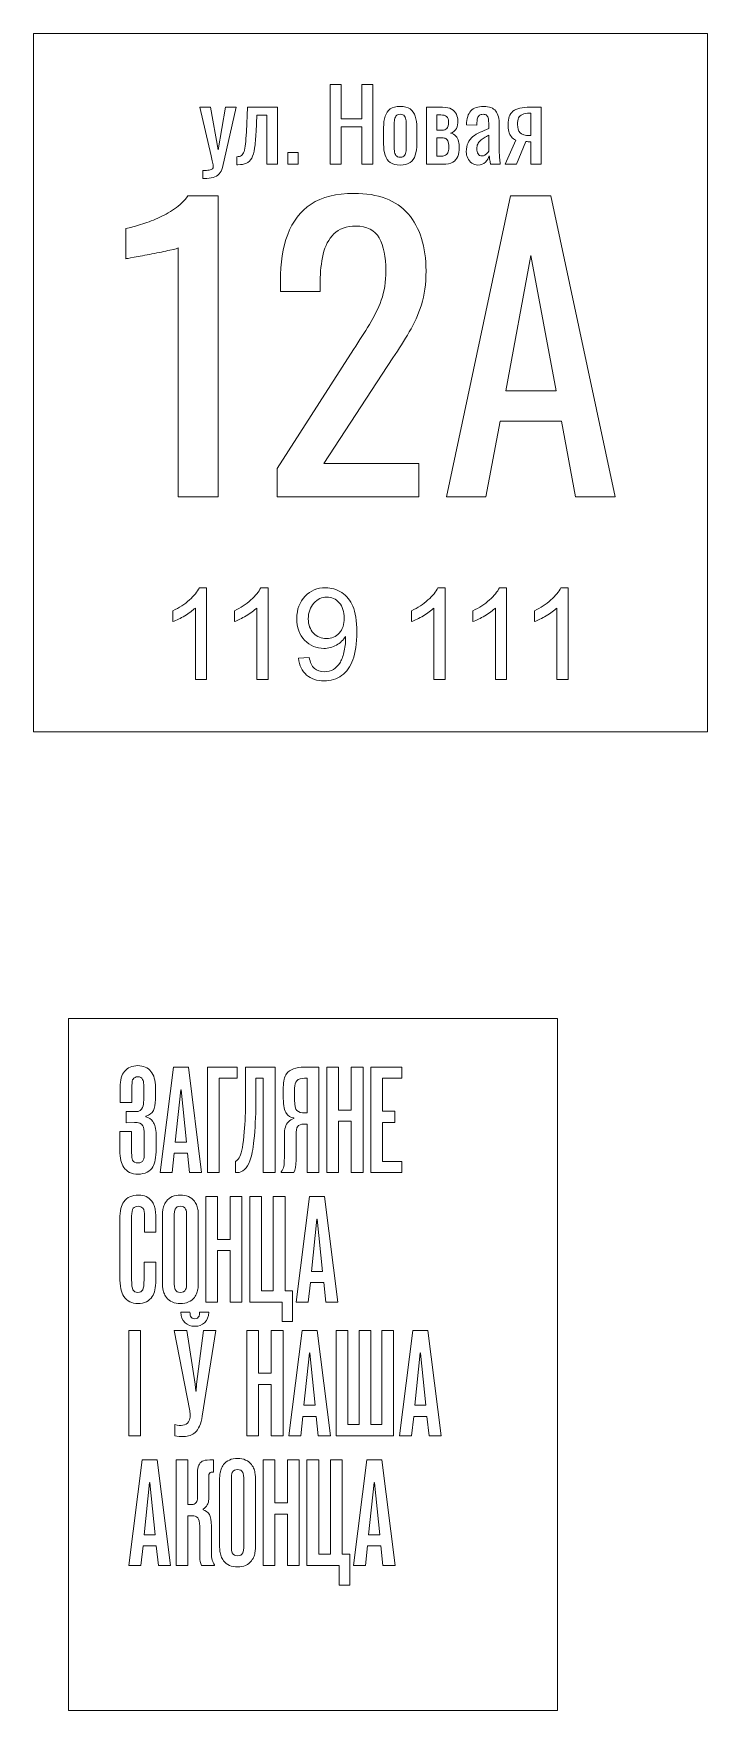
# Model space of a CAD drawing. Header units: millimetres. Extents: x 2200 to 2490, y -819 to -99.
import ezdxf

# ---------------------------------------------------------------- set-up
doc = ezdxf.new("R2010")
doc.units = ezdxf.units.MM
doc.header["$MEASUREMENT"] = 0
doc.layers.add('layer 1', color=7, linetype='Continuous')

msp = doc.modelspace()

# ---------------------------------------------------------------- linework, layer by layer
at = {"layer": 'layer 1', "color": 250, "lineweight": 18}
for points in [[(2200.3351, -398.8766), (2489.6645, -398.8766), (2489.6645, -99.1432), (2200.3351, -99.1432), (2200.3351, -398.8766)], [(2215.3311, -819.0068), (2425.3311, -819.0068), (2425.3311, -522.0068), (2215.3311, -522.0068), (2215.3311, -819.0068)]]:
    msp.add_lwpolyline(points, close=True, dxfattribs=at)
at = {"layer": 'layer 1', "color": 115, "lineweight": 9}
for points, knots in [([(2327.6855, -155.2429), (2327.6855, -155.2429), (2327.6855, -120.9529), (2327.6855, -120.9529), (2327.6855, -120.9529), (2332.4692, -120.9529), (2332.4692, -120.9529), (2332.4692, -120.9529), (2332.4692, -135.7696), (2332.4692, -135.7696), (2332.4692, -135.7696), (2341.2745, -135.7696), (2341.2745, -135.7696), (2341.2745, -135.7696), (2341.2745, -120.9529), (2341.2745, -120.9529), (2341.2745, -120.9529), (2346.0582, -120.9529), (2346.0582, -120.9529), (2346.0582, -120.9529), (2346.0582, -155.2429), (2346.0582, -155.2429), (2346.0582, -155.2429), (2341.2745, -155.2429), (2341.2745, -155.2429), (2341.2745, -155.2429), (2341.2745, -139.1986), (2341.2745, -139.1986), (2341.2745, -139.1986), (2332.4692, -139.1986), (2332.4692, -139.1986), (2332.4692, -139.1986), (2332.4692, -155.2429), (2332.4692, -155.2429), (2332.4692, -155.2429), (2327.6855, -155.2429), (2327.6855, -155.2429)], [0, 0, 0, 0, 0.08333333, 0.08333333, 0.08333333, 0.16666667, 0.16666667, 0.16666667, 0.25, 0.25, 0.25, 0.33333333, 0.33333333, 0.33333333, 0.41666667, 0.41666667, 0.41666667, 0.5, 0.5, 0.5, 0.58333333, 0.58333333, 0.58333333, 0.66666667, 0.66666667, 0.66666667, 0.75, 0.75, 0.75, 0.83333333, 0.83333333, 0.83333333, 0.91666667, 0.91666667, 0.91666667, 1, 1, 1, 1]), ([(2273.0755, -161.3812), (2273.0755, -161.3812), (2273.0755, -157.9099), (2273.0755, -157.9099), (2274.1762, -157.9099), (2275.0511, -157.8605), (2275.7002, -157.7617), (2276.3493, -157.663), (2276.8149, -157.4795), (2277.0972, -157.2114), (2277.3794, -156.9433), (2277.5205, -156.5693), (2277.5205, -156.0896), (2277.5205, -155.8356), (2277.4217, -155.2711), (2277.2242, -154.3962), (2277.0266, -153.5213), (2276.8149, -152.59), (2276.5892, -151.6022), (2276.5892, -151.6022), (2271.6785, -130.7743), (2271.6785, -130.7743), (2271.6785, -130.7743), (2276.2505, -130.7743), (2276.2505, -130.7743), (2276.2505, -130.7743), (2279.5525, -149.0622), (2279.5525, -149.0622), (2279.5525, -149.0622), (2282.7275, -130.7743), (2282.7275, -130.7743), (2282.7275, -130.7743), (2287.2995, -130.7743), (2287.2995, -130.7743), (2287.2995, -130.7743), (2281.4575, -156.5976), (2281.4575, -156.5976), (2281.2035, -157.7829), (2280.7378, -158.7213), (2280.0605, -159.4127), (2279.3832, -160.1042), (2278.5153, -160.6051), (2277.457, -160.9156), (2276.3987, -161.226), (2275.1216, -161.3812), (2273.6258, -161.3812), (2273.6258, -161.3812), (2273.0755, -161.3812), (2273.0755, -161.3812)], [0, 0, 0, 0, 0.0625, 0.0625, 0.0625, 0.125, 0.125, 0.125, 0.1875, 0.1875, 0.1875, 0.25, 0.25, 0.25, 0.3125, 0.3125, 0.3125, 0.375, 0.375, 0.375, 0.4375, 0.4375, 0.4375, 0.5, 0.5, 0.5, 0.5625, 0.5625, 0.5625, 0.625, 0.625, 0.625, 0.6875, 0.6875, 0.6875, 0.75, 0.75, 0.75, 0.8125, 0.8125, 0.8125, 0.875, 0.875, 0.875, 0.9375, 0.9375, 0.9375, 1, 1, 1, 1]), ([(2287.5535, -155.4546), (2287.5535, -155.4546), (2287.5535, -152.0256), (2287.5535, -152.0256), (2288.4001, -152.0256), (2289.0704, -151.8562), (2289.5643, -151.5176), (2290.0582, -151.1789), (2290.4392, -150.6074), (2290.7073, -149.8031), (2290.9754, -148.9987), (2291.18, -147.9122), (2291.3211, -146.5434), (2291.4622, -145.1746), (2291.5892, -143.4601), (2291.7021, -141.3999), (2291.7021, -141.3999), (2292.2525, -130.7743), (2292.2525, -130.7743), (2292.2525, -130.7743), (2305.0795, -130.7743), (2305.0795, -130.7743), (2305.0795, -130.7743), (2305.0795, -155.2429), (2305.0795, -155.2429), (2305.0795, -155.2429), (2300.5498, -155.2429), (2300.5498, -155.2429), (2300.5498, -155.2429), (2300.5498, -134.2032), (2300.5498, -134.2032), (2300.5498, -134.2032), (2296.2318, -134.2032), (2296.2318, -134.2032), (2296.2318, -134.2032), (2295.8508, -141.3999), (2295.8508, -141.3999), (2295.7097, -144.1939), (2295.5051, -146.5081), (2295.237, -148.3426), (2294.9688, -150.177), (2294.5526, -151.6093), (2293.9881, -152.6394), (2293.4237, -153.6695), (2292.6687, -154.3962), (2291.7233, -154.8196), (2290.7779, -155.2429), (2289.5572, -155.4546), (2288.0615, -155.4546), (2288.0615, -155.4546), (2287.5535, -155.4546), (2287.5535, -155.4546)], [0, 0, 0, 0, 0.05882353, 0.05882353, 0.05882353, 0.11764706, 0.11764706, 0.11764706, 0.17647059, 0.17647059, 0.17647059, 0.23529412, 0.23529412, 0.23529412, 0.29411765, 0.29411765, 0.29411765, 0.35294118, 0.35294118, 0.35294118, 0.41176471, 0.41176471, 0.41176471, 0.47058824, 0.47058824, 0.47058824, 0.52941176, 0.52941176, 0.52941176, 0.58823529, 0.58823529, 0.58823529, 0.64705882, 0.64705882, 0.64705882, 0.70588235, 0.70588235, 0.70588235, 0.76470588, 0.76470588, 0.76470588, 0.82352941, 0.82352941, 0.82352941, 0.88235294, 0.88235294, 0.88235294, 0.94117647, 0.94117647, 0.94117647, 1, 1, 1, 1]), ([(2357.7845, -155.5816), (2355.9783, -155.5816), (2354.5531, -155.2147), (2353.5088, -154.4809), (2352.4646, -153.7471), (2351.7238, -152.7029), (2351.2863, -151.3482), (2350.8489, -149.9936), (2350.6302, -148.399), (2350.6302, -146.5646), (2350.6302, -146.5646), (2350.6302, -139.4526), (2350.6302, -139.4526), (2350.6302, -137.6181), (2350.8489, -136.0236), (2351.2863, -134.6689), (2351.7238, -133.3143), (2352.4646, -132.27), (2353.5088, -131.5363), (2354.5531, -130.8025), (2355.9783, -130.4356), (2357.7845, -130.4356), (2359.5907, -130.4356), (2361.0089, -130.8025), (2362.039, -131.5363), (2363.0691, -132.27), (2363.8029, -133.3143), (2364.2403, -134.6689), (2364.6778, -136.0236), (2364.8965, -137.6181), (2364.8965, -139.4526), (2364.8965, -139.4526), (2364.8965, -146.5646), (2364.8965, -146.5646), (2364.8965, -148.399), (2364.6778, -149.9936), (2364.2403, -151.3482), (2363.8029, -152.7029), (2363.0691, -153.7471), (2362.039, -154.4809), (2361.0089, -155.2147), (2359.5907, -155.5816), (2357.7845, -155.5816)], [0, 0, 0, 0, 0.07142857, 0.07142857, 0.07142857, 0.14285714, 0.14285714, 0.14285714, 0.21428571, 0.21428571, 0.21428571, 0.28571429, 0.28571429, 0.28571429, 0.35714286, 0.35714286, 0.35714286, 0.42857143, 0.42857143, 0.42857143, 0.5, 0.5, 0.5, 0.57142857, 0.57142857, 0.57142857, 0.64285714, 0.64285714, 0.64285714, 0.71428571, 0.71428571, 0.71428571, 0.78571429, 0.78571429, 0.78571429, 0.85714286, 0.85714286, 0.85714286, 0.92857143, 0.92857143, 0.92857143, 1, 1, 1, 1]), ([(2357.7845, -152.2372), (2358.6594, -152.2372), (2359.2732, -151.9832), (2359.626, -151.4752), (2359.9788, -150.9672), (2360.1904, -150.297), (2360.261, -149.4644), (2360.3315, -148.6318), (2360.3668, -147.764), (2360.3668, -146.8609), (2360.3668, -146.8609), (2360.3668, -139.1986), (2360.3668, -139.1986), (2360.3668, -138.2672), (2360.3315, -137.3924), (2360.261, -136.5739), (2360.1904, -135.7555), (2359.9788, -135.0852), (2359.626, -134.5631), (2359.2732, -134.041), (2358.6594, -133.7799), (2357.7845, -133.7799), (2356.9096, -133.7799), (2356.2887, -134.041), (2355.9218, -134.5631), (2355.5549, -135.0852), (2355.3362, -135.7555), (2355.2657, -136.5739), (2355.1951, -137.3924), (2355.1598, -138.2672), (2355.1598, -139.1986), (2355.1598, -139.1986), (2355.1598, -146.8609), (2355.1598, -146.8609), (2355.1598, -147.764), (2355.1951, -148.6318), (2355.2657, -149.4644), (2355.3362, -150.297), (2355.5549, -150.9672), (2355.9218, -151.4752), (2356.2887, -151.9832), (2356.9096, -152.2372), (2357.7845, -152.2372)], [0, 0, 0, 0, 0.07142857, 0.07142857, 0.07142857, 0.14285714, 0.14285714, 0.14285714, 0.21428571, 0.21428571, 0.21428571, 0.28571429, 0.28571429, 0.28571429, 0.35714286, 0.35714286, 0.35714286, 0.42857143, 0.42857143, 0.42857143, 0.5, 0.5, 0.5, 0.57142857, 0.57142857, 0.57142857, 0.64285714, 0.64285714, 0.64285714, 0.71428571, 0.71428571, 0.71428571, 0.78571429, 0.78571429, 0.78571429, 0.85714286, 0.85714286, 0.85714286, 0.92857143, 0.92857143, 0.92857143, 1, 1, 1, 1]), ([(2369.0452, -155.2429), (2369.0452, -155.2429), (2369.0452, -130.7743), (2369.0452, -130.7743), (2369.0452, -130.7743), (2375.9032, -130.7743), (2375.9032, -130.7743), (2377.5683, -130.7743), (2378.8736, -131.0494), (2379.819, -131.5998), (2380.7645, -132.1501), (2381.4418, -132.8698), (2381.851, -133.7588), (2382.2602, -134.6477), (2382.479, -135.6002), (2382.5072, -136.6162), (2382.5354, -137.8298), (2382.3379, -138.9164), (2381.9145, -139.8759), (2381.4912, -140.8355), (2380.6163, -141.5128), (2379.2899, -141.9079), (2380.3059, -142.1055), (2381.089, -142.5217), (2381.6394, -143.1567), (2382.1897, -143.7917), (2382.5707, -144.5467), (2382.7824, -145.4216), (2382.994, -146.2965), (2383.0999, -147.1996), (2383.0999, -148.1309), (2383.0999, -149.542), (2382.8952, -150.7838), (2382.486, -151.8562), (2382.0768, -152.9287), (2381.3712, -153.7612), (2380.3694, -154.3539), (2379.3675, -154.9466), (2377.9493, -155.2429), (2376.1149, -155.2429), (2376.1149, -155.2429), (2369.0452, -155.2429), (2369.0452, -155.2429)], [0, 0, 0, 0, 0.07142857, 0.07142857, 0.07142857, 0.14285714, 0.14285714, 0.14285714, 0.21428571, 0.21428571, 0.21428571, 0.28571429, 0.28571429, 0.28571429, 0.35714286, 0.35714286, 0.35714286, 0.42857143, 0.42857143, 0.42857143, 0.5, 0.5, 0.5, 0.57142857, 0.57142857, 0.57142857, 0.64285714, 0.64285714, 0.64285714, 0.71428571, 0.71428571, 0.71428571, 0.78571429, 0.78571429, 0.78571429, 0.85714286, 0.85714286, 0.85714286, 0.92857143, 0.92857143, 0.92857143, 1, 1, 1, 1]), ([(2373.4902, -140.6379), (2373.4902, -140.6379), (2375.6915, -140.6379), (2375.6915, -140.6379), (2376.5664, -140.6379), (2377.2579, -140.3839), (2377.7659, -139.8759), (2378.2739, -139.3679), (2378.5279, -138.4648), (2378.5279, -137.1666), (2378.5279, -136.0095), (2378.2315, -135.2051), (2377.6389, -134.7536), (2377.0462, -134.302), (2376.2419, -134.0762), (2375.2259, -134.0762), (2375.2259, -134.0762), (2373.4902, -134.0762), (2373.4902, -134.0762), (2373.4902, -134.0762), (2373.4902, -140.6379), (2373.4902, -140.6379)], [0, 0, 0, 0, 0.14285714, 0.14285714, 0.14285714, 0.28571429, 0.28571429, 0.28571429, 0.42857143, 0.42857143, 0.42857143, 0.57142857, 0.57142857, 0.57142857, 0.71428571, 0.71428571, 0.71428571, 0.85714286, 0.85714286, 0.85714286, 1, 1, 1, 1]), ([(2391.0162, -155.5816), (2390.0566, -155.5816), (2389.2099, -155.3064), (2388.4762, -154.7561), (2387.7424, -154.2057), (2387.1638, -153.5002), (2386.7405, -152.6394), (2386.3172, -151.7786), (2386.1055, -150.8685), (2386.1055, -149.9089), (2386.1055, -148.3849), (2386.3595, -147.1008), (2386.8675, -146.0566), (2387.3755, -145.0124), (2388.074, -144.1304), (2388.963, -143.4107), (2389.852, -142.6911), (2390.8821, -142.0631), (2392.0533, -141.5269), (2393.2245, -140.9907), (2394.4593, -140.4686), (2395.7575, -139.9606), (2395.7575, -139.9606), (2395.7575, -138.2249), (2395.7575, -138.2249), (2395.7575, -137.2371), (2395.701, -136.4187), (2395.5882, -135.7696), (2395.4753, -135.1205), (2395.2424, -134.6336), (2394.8897, -134.3091), (2394.5369, -133.9845), (2394.0077, -133.8223), (2393.3022, -133.8223), (2392.6813, -133.8223), (2392.1803, -133.9634), (2391.7993, -134.2456), (2391.4183, -134.5278), (2391.1432, -134.93), (2390.9738, -135.4521), (2390.8045, -135.9742), (2390.7198, -136.588), (2390.7198, -137.2936), (2390.7198, -137.2936), (2390.7198, -138.5212), (2390.7198, -138.5212), (2390.7198, -138.5212), (2386.2325, -138.3519), (2386.2325, -138.3519), (2386.2889, -135.6426), (2386.9098, -133.6459), (2388.0952, -132.3618), (2389.2805, -131.0776), (2391.1149, -130.4356), (2393.5985, -130.4356), (2396.0256, -130.4356), (2397.7472, -131.0988), (2398.7632, -132.4253), (2399.7792, -133.7517), (2400.2872, -135.6708), (2400.2872, -138.1826), (2400.2872, -138.1826), (2400.2872, -149.3586), (2400.2872, -149.3586), (2400.2872, -150.1206), (2400.3083, -150.8543), (2400.3507, -151.5599), (2400.393, -152.2655), (2400.4494, -152.9216), (2400.52, -153.5284), (2400.5905, -154.1352), (2400.654, -154.7067), (2400.7105, -155.2429), (2400.7105, -155.2429), (2396.5618, -155.2429), (2396.5618, -155.2429), (2396.4772, -154.7913), (2396.3713, -154.2198), (2396.2443, -153.5284), (2396.1173, -152.837), (2396.0256, -152.209), (2395.9692, -151.6446), (2395.6869, -152.6041), (2395.1437, -153.5002), (2394.3393, -154.3327), (2393.535, -155.1653), (2392.4273, -155.5816), (2391.0162, -155.5816)], [0, 0, 0, 0, 0.03448276, 0.03448276, 0.03448276, 0.06896552, 0.06896552, 0.06896552, 0.10344828, 0.10344828, 0.10344828, 0.13793103, 0.13793103, 0.13793103, 0.17241379, 0.17241379, 0.17241379, 0.20689655, 0.20689655, 0.20689655, 0.24137931, 0.24137931, 0.24137931, 0.27586207, 0.27586207, 0.27586207, 0.31034483, 0.31034483, 0.31034483, 0.34482759, 0.34482759, 0.34482759, 0.37931034, 0.37931034, 0.37931034, 0.4137931, 0.4137931, 0.4137931, 0.44827586, 0.44827586, 0.44827586, 0.48275862, 0.48275862, 0.48275862, 0.51724138, 0.51724138, 0.51724138, 0.55172414, 0.55172414, 0.55172414, 0.5862069, 0.5862069, 0.5862069, 0.62068966, 0.62068966, 0.62068966, 0.65517241, 0.65517241, 0.65517241, 0.68965517, 0.68965517, 0.68965517, 0.72413793, 0.72413793, 0.72413793, 0.75862069, 0.75862069, 0.75862069, 0.79310345, 0.79310345, 0.79310345, 0.82758621, 0.82758621, 0.82758621, 0.86206897, 0.86206897, 0.86206897, 0.89655172, 0.89655172, 0.89655172, 0.93103448, 0.93103448, 0.93103448, 0.96551724, 0.96551724, 0.96551724, 1, 1, 1, 1]), ([(2402.7848, -155.2429), (2402.7848, -155.2429), (2407.3992, -144.8712), (2407.3992, -144.8712), (2406.6089, -144.5608), (2405.9669, -144.0951), (2405.473, -143.4742), (2404.9791, -142.8534), (2404.6193, -142.0914), (2404.3935, -141.1882), (2404.1677, -140.2851), (2404.0548, -139.2691), (2404.0548, -138.1402), (2404.0548, -136.842), (2404.2242, -135.7272), (2404.5628, -134.7959), (2404.9015, -133.8646), (2405.4377, -133.1026), (2406.1715, -132.5099), (2406.9053, -131.9173), (2407.8789, -131.4798), (2409.0925, -131.1976), (2410.306, -130.9154), (2411.8018, -130.7743), (2413.5798, -130.7743), (2413.5798, -130.7743), (2418.3212, -130.7743), (2418.3212, -130.7743), (2418.3212, -130.7743), (2418.3212, -155.2429), (2418.3212, -155.2429), (2418.3212, -155.2429), (2413.8338, -155.2429), (2413.8338, -155.2429), (2413.8338, -155.2429), (2413.8338, -145.5909), (2413.8338, -145.5909), (2413.3823, -145.5909), (2413.0013, -145.5839), (2412.6908, -145.5697), (2412.3804, -145.5556), (2412.0417, -145.5345), (2411.6748, -145.5062), (2411.6748, -145.5062), (2407.6532, -155.2429), (2407.6532, -155.2429), (2407.6532, -155.2429), (2402.7848, -155.2429), (2402.7848, -155.2429)], [0, 0, 0, 0, 0.0625, 0.0625, 0.0625, 0.125, 0.125, 0.125, 0.1875, 0.1875, 0.1875, 0.25, 0.25, 0.25, 0.3125, 0.3125, 0.3125, 0.375, 0.375, 0.375, 0.4375, 0.4375, 0.4375, 0.5, 0.5, 0.5, 0.5625, 0.5625, 0.5625, 0.625, 0.625, 0.625, 0.6875, 0.6875, 0.6875, 0.75, 0.75, 0.75, 0.8125, 0.8125, 0.8125, 0.875, 0.875, 0.875, 0.9375, 0.9375, 0.9375, 1, 1, 1, 1]), ([(2413.3258, -142.9662), (2413.3823, -142.9662), (2413.474, -142.9662), (2413.601, -142.9662), (2413.728, -142.9662), (2413.8056, -142.9662), (2413.8338, -142.9662), (2413.8338, -142.9662), (2413.8338, -133.3566), (2413.8338, -133.3566), (2413.8056, -133.3566), (2413.728, -133.3566), (2413.601, -133.3566), (2413.474, -133.3566), (2413.3964, -133.3566), (2413.3682, -133.3566), (2412.0417, -133.3566), (2410.9904, -133.5189), (2410.2143, -133.8434), (2409.4382, -134.168), (2408.8949, -134.676), (2408.5845, -135.3674), (2408.2741, -136.0589), (2408.1188, -136.9831), (2408.1188, -138.1402), (2408.1188, -139.7489), (2408.4787, -140.9484), (2409.1983, -141.7386), (2409.918, -142.5288), (2411.2938, -142.938), (2413.3258, -142.9662)], [0, 0, 0, 0, 0.1, 0.1, 0.1, 0.2, 0.2, 0.2, 0.3, 0.3, 0.3, 0.4, 0.4, 0.4, 0.5, 0.5, 0.5, 0.6, 0.6, 0.6, 0.7, 0.7, 0.7, 0.8, 0.8, 0.8, 0.9, 0.9, 0.9, 1, 1, 1, 1]), ([(2373.4902, -151.8139), (2373.4902, -151.8139), (2375.0989, -151.8139), (2375.0989, -151.8139), (2375.748, -151.8139), (2376.3406, -151.7222), (2376.8769, -151.5387), (2377.4131, -151.3553), (2377.8435, -150.9813), (2378.168, -150.4169), (2378.4926, -149.8525), (2378.6549, -149.034), (2378.6549, -147.9616), (2378.6549, -146.6916), (2378.5067, -145.7673), (2378.2104, -145.1887), (2377.914, -144.6102), (2377.5189, -144.2504), (2377.025, -144.1092), (2376.5311, -143.9681), (2375.9596, -143.8976), (2375.3105, -143.8976), (2375.3105, -143.8976), (2373.4902, -143.8976), (2373.4902, -143.8976), (2373.4902, -143.8976), (2373.4902, -151.8139), (2373.4902, -151.8139)], [0, 0, 0, 0, 0.11111111, 0.11111111, 0.11111111, 0.22222222, 0.22222222, 0.22222222, 0.33333333, 0.33333333, 0.33333333, 0.44444444, 0.44444444, 0.44444444, 0.55555556, 0.55555556, 0.55555556, 0.66666667, 0.66666667, 0.66666667, 0.77777778, 0.77777778, 0.77777778, 0.88888889, 0.88888889, 0.88888889, 1, 1, 1, 1]), ([(2392.7942, -151.6869), (2393.2457, -151.6869), (2393.669, -151.5599), (2394.0642, -151.3059), (2394.4593, -151.0519), (2394.812, -150.7626), (2395.1225, -150.4381), (2395.4329, -150.1135), (2395.6446, -149.8525), (2395.7575, -149.6549), (2395.7575, -149.6549), (2395.7575, -142.7122), (2395.7575, -142.7122), (2395.0519, -143.1074), (2394.3887, -143.5025), (2393.7678, -143.8976), (2393.1469, -144.2927), (2392.6037, -144.709), (2392.138, -145.1464), (2391.6723, -145.5839), (2391.3054, -146.0777), (2391.0373, -146.6281), (2390.7692, -147.1784), (2390.6352, -147.8064), (2390.6352, -148.5119), (2390.6352, -149.4997), (2390.8186, -150.2758), (2391.1855, -150.8402), (2391.5524, -151.4047), (2392.0886, -151.6869), (2392.7942, -151.6869)], [0, 0, 0, 0, 0.1, 0.1, 0.1, 0.2, 0.2, 0.2, 0.3, 0.3, 0.3, 0.4, 0.4, 0.4, 0.5, 0.5, 0.5, 0.6, 0.6, 0.6, 0.7, 0.7, 0.7, 0.8, 0.8, 0.8, 0.9, 0.9, 0.9, 1, 1, 1, 1]), ([(2309.4398, -155.2429), (2309.4398, -155.2429), (2309.4398, -150.2052), (2309.4398, -150.2052), (2309.4398, -150.2052), (2313.9695, -150.2052), (2313.9695, -150.2052), (2313.9695, -150.2052), (2313.9695, -155.2429), (2313.9695, -155.2429), (2313.9695, -155.2429), (2309.4398, -155.2429), (2309.4398, -155.2429)], [0, 0, 0, 0, 0.25, 0.25, 0.25, 0.5, 0.5, 0.5, 0.75, 0.75, 0.75, 1, 1, 1, 1]), ([(2262.4827, -298.0259), (2262.4827, -298.0259), (2262.4827, -191.1922), (2262.4827, -191.1922), (2262.3764, -191.2985), (2261.1805, -191.6174), (2258.895, -192.1489), (2256.6095, -192.6804), (2254.0317, -193.2119), (2251.1615, -193.7434), (2248.2914, -194.275), (2245.7401, -194.7533), (2243.5078, -195.1785), (2241.2754, -195.6037), (2240.1061, -195.8163), (2239.9998, -195.8163), (2239.9998, -195.8163), (2239.9998, -182.9006), (2239.9998, -182.9006), (2241.8069, -182.4754), (2243.9064, -181.8907), (2246.2982, -181.1466), (2248.69, -180.4025), (2251.135, -179.4989), (2253.6331, -178.4359), (2256.1312, -177.3729), (2258.523, -176.0441), (2260.8085, -174.4496), (2263.094, -172.8551), (2265.034, -170.9948), (2266.6285, -168.8687), (2266.6285, -168.8687), (2279.5442, -168.8687), (2279.5442, -168.8687), (2279.5442, -168.8687), (2279.5442, -298.0259), (2279.5442, -298.0259), (2279.5442, -298.0259), (2262.4827, -298.0259), (2262.4827, -298.0259)], [0, 0, 0, 0, 0.07692308, 0.07692308, 0.07692308, 0.15384615, 0.15384615, 0.15384615, 0.23076923, 0.23076923, 0.23076923, 0.30769231, 0.30769231, 0.30769231, 0.38461538, 0.38461538, 0.38461538, 0.46153846, 0.46153846, 0.46153846, 0.53846154, 0.53846154, 0.53846154, 0.61538462, 0.61538462, 0.61538462, 0.69230769, 0.69230769, 0.69230769, 0.76923077, 0.76923077, 0.76923077, 0.84615385, 0.84615385, 0.84615385, 0.92307692, 0.92307692, 0.92307692, 1, 1, 1, 1]), ([(2304.8973, -298.0259), (2304.8973, -298.0259), (2304.8973, -285.9074), (2304.8973, -285.9074), (2304.8973, -285.9074), (2337.7447, -234.7229), (2337.7447, -234.7229), (2340.1896, -230.8961), (2342.4485, -227.3349), (2344.5214, -224.0396), (2346.5943, -220.7442), (2348.2952, -217.2628), (2349.6239, -213.5954), (2350.9527, -209.928), (2351.6171, -205.7024), (2351.6171, -200.9188), (2351.6171, -194.9659), (2350.6604, -190.2886), (2348.7469, -186.887), (2346.8335, -183.4853), (2343.485, -181.7844), (2338.7014, -181.7844), (2334.6619, -181.7844), (2331.526, -182.9006), (2329.2936, -185.133), (2327.0613, -187.3653), (2325.5199, -190.2886), (2324.6695, -193.9029), (2323.8191, -197.5172), (2323.3939, -201.3972), (2323.3939, -205.543), (2323.3939, -205.543), (2323.3939, -209.8482), (2323.3939, -209.8482), (2323.3939, -209.8482), (2306.3324, -209.8482), (2306.3324, -209.8482), (2306.3324, -209.8482), (2306.3324, -205.3835), (2306.3324, -205.3835), (2306.3324, -197.6235), (2307.3688, -190.953), (2309.4417, -185.3721), (2311.5146, -179.7913), (2314.8631, -175.4595), (2319.4873, -172.3767), (2324.1114, -169.2939), (2330.2504, -167.7526), (2337.9041, -167.7526), (2348.3217, -167.7526), (2356.0818, -170.7024), (2361.1843, -176.6022), (2366.2868, -182.502), (2368.8381, -190.6607), (2368.8381, -201.0783), (2368.8381, -206.606), (2368.1737, -211.4428), (2366.8449, -215.5885), (2365.5161, -219.7343), (2363.7887, -223.6144), (2361.6627, -227.2286), (2359.5366, -230.8429), (2357.198, -234.5635), (2354.6467, -238.3904), (2354.6467, -238.3904), (2324.9884, -283.6751), (2324.9884, -283.6751), (2324.9884, -283.6751), (2365.8084, -283.6751), (2365.8084, -283.6751), (2365.8084, -283.6751), (2365.8084, -298.0259), (2365.8084, -298.0259), (2365.8084, -298.0259), (2304.8973, -298.0259), (2304.8973, -298.0259)], [0, 0, 0, 0, 0.04, 0.04, 0.04, 0.08, 0.08, 0.08, 0.12, 0.12, 0.12, 0.16, 0.16, 0.16, 0.2, 0.2, 0.2, 0.24, 0.24, 0.24, 0.28, 0.28, 0.28, 0.32, 0.32, 0.32, 0.36, 0.36, 0.36, 0.4, 0.4, 0.4, 0.44, 0.44, 0.44, 0.48, 0.48, 0.48, 0.52, 0.52, 0.52, 0.56, 0.56, 0.56, 0.6, 0.6, 0.6, 0.64, 0.64, 0.64, 0.68, 0.68, 0.68, 0.72, 0.72, 0.72, 0.76, 0.76, 0.76, 0.8, 0.8, 0.8, 0.84, 0.84, 0.84, 0.88, 0.88, 0.88, 0.92, 0.92, 0.92, 0.96, 0.96, 0.96, 1, 1, 1, 1]), ([(2377.608, -298.0259), (2377.608, -298.0259), (2405.034, -168.8687), (2405.034, -168.8687), (2405.034, -168.8687), (2422.4144, -168.8687), (2422.4144, -168.8687), (2422.4144, -168.8687), (2449.9998, -298.0259), (2449.9998, -298.0259), (2449.9998, -298.0259), (2432.9383, -298.0259), (2432.9383, -298.0259), (2432.9383, -298.0259), (2427.0385, -265.4974), (2427.0385, -265.4974), (2427.0385, -265.4974), (2400.7287, -265.4974), (2400.7287, -265.4974), (2400.7287, -265.4974), (2394.5101, -298.0259), (2394.5101, -298.0259), (2394.5101, -298.0259), (2377.608, -298.0259), (2377.608, -298.0259)], [0, 0, 0, 0, 0.125, 0.125, 0.125, 0.25, 0.25, 0.25, 0.375, 0.375, 0.375, 0.5, 0.5, 0.5, 0.625, 0.625, 0.625, 0.75, 0.75, 0.75, 0.875, 0.875, 0.875, 1, 1, 1, 1]), ([(2403.1205, -252.5817), (2403.1205, -252.5817), (2424.6467, -252.5817), (2424.6467, -252.5817), (2424.6467, -252.5817), (2413.8039, -194.3813), (2413.8039, -194.3813), (2413.8039, -194.3813), (2403.1205, -252.5817), (2403.1205, -252.5817)], [0, 0, 0, 0, 0.33333333, 0.33333333, 0.33333333, 0.66666667, 0.66666667, 0.66666667, 1, 1, 1, 1]), ([(2274.626, -376.4104), (2274.626, -376.4104), (2269.8107, -376.4104), (2269.8107, -376.4104), (2269.8107, -376.4104), (2269.8107, -345.7493), (2269.8107, -345.7493), (2268.6525, -346.8619), (2267.1295, -347.9654), (2265.2508, -349.0689), (2263.3721, -350.1724), (2261.6758, -351.0024), (2260.1801, -351.5496), (2260.1801, -351.5496), (2260.1801, -346.8984), (2260.1801, -346.8984), (2262.8705, -345.6399), (2265.2234, -344.1077), (2267.2389, -342.302), (2269.2544, -340.5054), (2270.6862, -338.7635), (2271.5253, -337.0672), (2271.5253, -337.0672), (2274.626, -337.0672), (2274.626, -337.0672), (2274.626, -337.0672), (2274.626, -376.4104), (2274.626, -376.4104)], [0, 0, 0, 0, 0.11111111, 0.11111111, 0.11111111, 0.22222222, 0.22222222, 0.22222222, 0.33333333, 0.33333333, 0.33333333, 0.44444444, 0.44444444, 0.44444444, 0.55555556, 0.55555556, 0.55555556, 0.66666667, 0.66666667, 0.66666667, 0.77777778, 0.77777778, 0.77777778, 0.88888889, 0.88888889, 0.88888889, 1, 1, 1, 1]), ([(2301.0008, -376.4104), (2301.0008, -376.4104), (2296.1855, -376.4104), (2296.1855, -376.4104), (2296.1855, -376.4104), (2296.1855, -345.7493), (2296.1855, -345.7493), (2295.0273, -346.8619), (2293.5043, -347.9654), (2291.6256, -349.0689), (2289.7469, -350.1724), (2288.0506, -351.0024), (2286.5549, -351.5496), (2286.5549, -351.5496), (2286.5549, -346.8984), (2286.5549, -346.8984), (2289.2453, -345.6399), (2291.5982, -344.1077), (2293.6137, -342.302), (2295.6292, -340.5054), (2297.061, -338.7635), (2297.9001, -337.0672), (2297.9001, -337.0672), (2301.0008, -337.0672), (2301.0008, -337.0672), (2301.0008, -337.0672), (2301.0008, -376.4104), (2301.0008, -376.4104)], [0, 0, 0, 0, 0.11111111, 0.11111111, 0.11111111, 0.22222222, 0.22222222, 0.22222222, 0.33333333, 0.33333333, 0.33333333, 0.44444444, 0.44444444, 0.44444444, 0.55555556, 0.55555556, 0.55555556, 0.66666667, 0.66666667, 0.66666667, 0.77777778, 0.77777778, 0.77777778, 0.88888889, 0.88888889, 0.88888889, 1, 1, 1, 1]), ([(2314.0879, -367.327), (2314.0879, -367.327), (2318.6843, -366.9439), (2318.6843, -366.9439), (2319.0765, -369.1145), (2319.8243, -370.6831), (2320.9278, -371.6589), (2322.0313, -372.6348), (2323.4449, -373.1272), (2325.1777, -373.1272), (2326.6551, -373.1272), (2327.9501, -372.7898), (2329.0719, -372.1058), (2330.1936, -371.4309), (2331.1056, -370.5281), (2331.8078, -369.3881), (2332.5101, -368.2572), (2333.1029, -366.7251), (2333.5862, -364.8008), (2334.0696, -362.8765), (2334.3067, -360.9157), (2334.3067, -358.9184), (2334.3067, -358.7087), (2334.2976, -358.3804), (2334.2793, -357.9517), (2333.3217, -359.4839), (2332.0085, -360.7333), (2330.3486, -361.6818), (2328.6888, -362.6394), (2326.8831, -363.1136), (2324.9497, -363.1136), (2321.7121, -363.1136), (2318.9761, -361.9371), (2316.7326, -359.5842), (2314.4983, -357.2404), (2313.3765, -354.1396), (2313.3765, -350.291), (2313.3765, -346.3147), (2314.5439, -343.1228), (2316.8877, -340.6969), (2319.2224, -338.2801), (2322.1499, -337.0672), (2325.6793, -337.0672), (2328.2146, -337.0672), (2330.5402, -337.7511), (2332.656, -339.1282), (2334.7627, -340.4962), (2336.3587, -342.4479), (2337.4531, -344.9923), (2338.5474, -347.5277), (2339.0946, -351.203), (2339.0946, -356.0092), (2339.0946, -361.016), (2338.5566, -365.0014), (2337.4713, -367.9654), (2336.386, -370.9385), (2334.7627, -373.1911), (2332.6195, -374.7415), (2330.4763, -376.2918), (2327.9684, -377.067), (2325.0865, -377.067), (2322.0222, -377.067), (2319.5233, -376.2189), (2317.5808, -374.5135), (2315.6474, -372.808), (2314.48, -370.4095), (2314.0879, -367.327)], [0, 0, 0, 0, 0.04545455, 0.04545455, 0.04545455, 0.09090909, 0.09090909, 0.09090909, 0.13636364, 0.13636364, 0.13636364, 0.18181818, 0.18181818, 0.18181818, 0.22727273, 0.22727273, 0.22727273, 0.27272727, 0.27272727, 0.27272727, 0.31818182, 0.31818182, 0.31818182, 0.36363636, 0.36363636, 0.36363636, 0.40909091, 0.40909091, 0.40909091, 0.45454545, 0.45454545, 0.45454545, 0.5, 0.5, 0.5, 0.54545455, 0.54545455, 0.54545455, 0.59090909, 0.59090909, 0.59090909, 0.63636364, 0.63636364, 0.63636364, 0.68181818, 0.68181818, 0.68181818, 0.72727273, 0.72727273, 0.72727273, 0.77272727, 0.77272727, 0.77272727, 0.81818182, 0.81818182, 0.81818182, 0.86363636, 0.86363636, 0.86363636, 0.90909091, 0.90909091, 0.90909091, 0.95454545, 0.95454545, 0.95454545, 1, 1, 1, 1]), ([(2377.0699, -376.4104), (2377.0699, -376.4104), (2372.2546, -376.4104), (2372.2546, -376.4104), (2372.2546, -376.4104), (2372.2546, -345.7493), (2372.2546, -345.7493), (2371.0964, -346.8619), (2369.5734, -347.9654), (2367.6947, -349.0689), (2365.816, -350.1724), (2364.1197, -351.0024), (2362.624, -351.5496), (2362.624, -351.5496), (2362.624, -346.8984), (2362.624, -346.8984), (2365.3144, -345.6399), (2367.6673, -344.1077), (2369.6828, -342.302), (2371.6983, -340.5054), (2373.1301, -338.7635), (2373.9692, -337.0672), (2373.9692, -337.0672), (2377.0699, -337.0672), (2377.0699, -337.0672), (2377.0699, -337.0672), (2377.0699, -376.4104), (2377.0699, -376.4104)], [0, 0, 0, 0, 0.11111111, 0.11111111, 0.11111111, 0.22222222, 0.22222222, 0.22222222, 0.33333333, 0.33333333, 0.33333333, 0.44444444, 0.44444444, 0.44444444, 0.55555556, 0.55555556, 0.55555556, 0.66666667, 0.66666667, 0.66666667, 0.77777778, 0.77777778, 0.77777778, 0.88888889, 0.88888889, 0.88888889, 1, 1, 1, 1]), ([(2403.4447, -376.4104), (2403.4447, -376.4104), (2398.6294, -376.4104), (2398.6294, -376.4104), (2398.6294, -376.4104), (2398.6294, -345.7493), (2398.6294, -345.7493), (2397.4712, -346.8619), (2395.9482, -347.9654), (2394.0695, -349.0689), (2392.1908, -350.1724), (2390.4945, -351.0024), (2388.9988, -351.5496), (2388.9988, -351.5496), (2388.9988, -346.8984), (2388.9988, -346.8984), (2391.6892, -345.6399), (2394.0421, -344.1077), (2396.0576, -342.302), (2398.0731, -340.5054), (2399.5049, -338.7635), (2400.344, -337.0672), (2400.344, -337.0672), (2403.4447, -337.0672), (2403.4447, -337.0672), (2403.4447, -337.0672), (2403.4447, -376.4104), (2403.4447, -376.4104)], [0, 0, 0, 0, 0.11111111, 0.11111111, 0.11111111, 0.22222222, 0.22222222, 0.22222222, 0.33333333, 0.33333333, 0.33333333, 0.44444444, 0.44444444, 0.44444444, 0.55555556, 0.55555556, 0.55555556, 0.66666667, 0.66666667, 0.66666667, 0.77777778, 0.77777778, 0.77777778, 0.88888889, 0.88888889, 0.88888889, 1, 1, 1, 1]), ([(2429.8195, -376.4104), (2429.8195, -376.4104), (2425.0042, -376.4104), (2425.0042, -376.4104), (2425.0042, -376.4104), (2425.0042, -345.7493), (2425.0042, -345.7493), (2423.846, -346.8619), (2422.323, -347.9654), (2420.4443, -349.0689), (2418.5656, -350.1724), (2416.8693, -351.0024), (2415.3736, -351.5496), (2415.3736, -351.5496), (2415.3736, -346.8984), (2415.3736, -346.8984), (2418.064, -345.6399), (2420.4169, -344.1077), (2422.4324, -342.302), (2424.4479, -340.5054), (2425.8797, -338.7635), (2426.7188, -337.0672), (2426.7188, -337.0672), (2429.8195, -337.0672), (2429.8195, -337.0672), (2429.8195, -337.0672), (2429.8195, -376.4104), (2429.8195, -376.4104)], [0, 0, 0, 0, 0.11111111, 0.11111111, 0.11111111, 0.22222222, 0.22222222, 0.22222222, 0.33333333, 0.33333333, 0.33333333, 0.44444444, 0.44444444, 0.44444444, 0.55555556, 0.55555556, 0.55555556, 0.66666667, 0.66666667, 0.66666667, 0.77777778, 0.77777778, 0.77777778, 0.88888889, 0.88888889, 0.88888889, 1, 1, 1, 1]), ([(2333.7321, -350.0448), (2333.7321, -347.2906), (2333.0025, -345.1018), (2331.5434, -343.4876), (2330.0933, -341.8733), (2328.324, -341.0617), (2326.2447, -341.0617), (2324.0924, -341.0617), (2322.2319, -341.9281), (2320.6633, -343.67), (2319.0856, -345.4119), (2318.3013, -347.6736), (2318.3013, -350.446), (2318.3013, -352.9358), (2319.0491, -354.9604), (2320.5356, -356.5108), (2322.0313, -358.0703), (2323.8918, -358.8455), (2326.1079, -358.8455), (2328.3332, -358.8455), (2330.1571, -358.0703), (2331.589, -356.5108), (2333.0208, -354.9604), (2333.7321, -352.799), (2333.7321, -350.0448)], [0, 0, 0, 0, 0.125, 0.125, 0.125, 0.25, 0.25, 0.25, 0.375, 0.375, 0.375, 0.5, 0.5, 0.5, 0.625, 0.625, 0.625, 0.75, 0.75, 0.75, 0.875, 0.875, 0.875, 1, 1, 1, 1])]:
    msp.add_open_spline(points, degree=3, knots=knots, dxfattribs=at)
at = {"layer": 'layer 1', "color": 114, "lineweight": 18}
for points, knots in [([(2237.417, -570.5321), (2237.417, -570.5321), (2242.4611, -570.5321), (2242.4611, -570.5321), (2242.4611, -570.5321), (2242.4611, -579.5857), (2242.4611, -579.5857), (2242.4611, -581.1812), (2242.5908, -582.237), (2242.8492, -582.7548), (2243.2375, -583.5741), (2244.0133, -583.9834), (2245.1772, -583.9834), (2246.2984, -583.9834), (2247.0529, -583.5741), (2247.4406, -582.7548), (2247.7419, -582.0654), (2247.8935, -581.0086), (2247.8935, -579.5857), (2247.8935, -579.5857), (2247.8935, -571.8901), (2247.8935, -571.8901), (2247.8935, -569.9073), (2247.6997, -568.6141), (2247.3116, -568.0099), (2246.6648, -566.975), (2245.4361, -566.5012), (2243.6256, -566.587), (2243.6256, -566.587), (2240.1331, -566.7812), (2240.1331, -566.7812), (2240.1331, -566.7812), (2240.1331, -561.9305), (2240.1331, -561.9305), (2240.1331, -561.9305), (2244.272, -561.9305), (2244.272, -561.9305), (2245.7806, -561.9305), (2246.7509, -561.3487), (2247.1823, -560.1849), (2247.4832, -559.3662), (2247.6349, -558.2881), (2247.6349, -556.9511), (2247.6349, -556.9511), (2247.6349, -550.3547), (2247.6349, -550.3547), (2247.6349, -549.4071), (2247.4832, -548.6522), (2247.1823, -548.0916), (2246.7509, -547.3586), (2246.0606, -546.9919), (2245.113, -546.9919), (2244.1639, -546.9919), (2243.4959, -547.3154), (2243.1081, -547.9619), (2242.7623, -548.3078), (2242.5908, -549.2341), (2242.5908, -550.7432), (2242.5908, -550.7432), (2242.5908, -557.9859), (2242.5908, -557.9859), (2242.5908, -557.9859), (2237.5463, -557.9859), (2237.5463, -557.9859), (2237.5463, -557.9859), (2237.5463, -551.5834), (2237.5463, -551.5834), (2237.5463, -548.3934), (2238.1495, -546.0864), (2239.3572, -544.6638), (2240.7362, -543.0259), (2242.6553, -542.2064), (2245.113, -542.2064), (2247.5268, -542.2064), (2249.4022, -543.0471), (2250.739, -544.7283), (2252.0325, -546.2806), (2252.6793, -548.5664), (2252.6793, -551.5834), (2252.6793, -551.5834), (2252.6793, -556.6927), (2252.6793, -556.6927), (2252.6793, -558.8055), (2252.3773, -560.4011), (2251.7738, -561.478), (2251.1696, -562.5997), (2250.1135, -563.4183), (2248.6048, -563.9354), (2248.6048, -563.9354), (2248.6048, -564.1296), (2248.6048, -564.1296), (2249.8115, -564.5176), (2250.7815, -565.208), (2251.5151, -566.1989), (2252.4628, -567.4499), (2252.9379, -569.303), (2252.9379, -571.7608), (2252.9379, -571.7608), (2252.9379, -577.9042), (2252.9379, -577.9042), (2252.9379, -581.5693), (2252.4854, -584.1348), (2251.58, -585.6001), (2250.3725, -587.7127), (2248.238, -588.7688), (2245.1772, -588.7688), (2242.4611, -588.7688), (2240.4131, -587.7988), (2239.0338, -585.8588), (2237.9561, -584.3066), (2237.417, -581.8928), (2237.417, -578.6158), (2237.417, -578.6158), (2237.417, -570.5321), (2237.417, -570.5321)], [0, 0, 0, 0, 0.02631579, 0.02631579, 0.02631579, 0.05263158, 0.05263158, 0.05263158, 0.07894737, 0.07894737, 0.07894737, 0.10526316, 0.10526316, 0.10526316, 0.13157895, 0.13157895, 0.13157895, 0.15789474, 0.15789474, 0.15789474, 0.18421053, 0.18421053, 0.18421053, 0.21052632, 0.21052632, 0.21052632, 0.23684211, 0.23684211, 0.23684211, 0.26315789, 0.26315789, 0.26315789, 0.28947368, 0.28947368, 0.28947368, 0.31578947, 0.31578947, 0.31578947, 0.34210526, 0.34210526, 0.34210526, 0.36842105, 0.36842105, 0.36842105, 0.39473684, 0.39473684, 0.39473684, 0.42105263, 0.42105263, 0.42105263, 0.44736842, 0.44736842, 0.44736842, 0.47368421, 0.47368421, 0.47368421, 0.5, 0.5, 0.5, 0.52631579, 0.52631579, 0.52631579, 0.55263158, 0.55263158, 0.55263158, 0.57894737, 0.57894737, 0.57894737, 0.60526316, 0.60526316, 0.60526316, 0.63157895, 0.63157895, 0.63157895, 0.65789474, 0.65789474, 0.65789474, 0.68421053, 0.68421053, 0.68421053, 0.71052632, 0.71052632, 0.71052632, 0.73684211, 0.73684211, 0.73684211, 0.76315789, 0.76315789, 0.76315789, 0.78947368, 0.78947368, 0.78947368, 0.81578947, 0.81578947, 0.81578947, 0.84210526, 0.84210526, 0.84210526, 0.86842105, 0.86842105, 0.86842105, 0.89473684, 0.89473684, 0.89473684, 0.92105263, 0.92105263, 0.92105263, 0.94736842, 0.94736842, 0.94736842, 0.97368421, 0.97368421, 0.97368421, 1, 1, 1, 1]), ([(2272.5132, -588.1223), (2272.5132, -588.1223), (2267.3394, -588.1223), (2267.3394, -588.1223), (2267.3394, -588.1223), (2266.4339, -579.7799), (2266.4339, -579.7799), (2266.4339, -579.7799), (2260.743, -579.7799), (2260.743, -579.7799), (2260.743, -579.7799), (2259.8376, -588.1223), (2259.8376, -588.1223), (2259.8376, -588.1223), (2254.6638, -588.1223), (2254.6638, -588.1223), (2254.6638, -588.1223), (2260.3549, -542.8532), (2260.3549, -542.8532), (2260.3549, -542.8532), (2266.8219, -542.8532), (2266.8219, -542.8532), (2266.8219, -542.8532), (2272.5132, -588.1223), (2272.5132, -588.1223)], [0, 0, 0, 0, 0.125, 0.125, 0.125, 0.25, 0.25, 0.25, 0.375, 0.375, 0.375, 0.5, 0.5, 0.5, 0.625, 0.625, 0.625, 0.75, 0.75, 0.75, 0.875, 0.875, 0.875, 1, 1, 1, 1]), ([(2280.0338, -588.1223), (2280.0338, -588.1223), (2274.9897, -588.1223), (2274.9897, -588.1223), (2274.9897, -588.1223), (2274.9897, -542.8532), (2274.9897, -542.8532), (2274.9897, -542.8532), (2287.7939, -542.8532), (2287.7939, -542.8532), (2287.7939, -542.8532), (2287.7939, -547.6389), (2287.7939, -547.6389), (2287.7939, -547.6389), (2280.0338, -547.6389), (2280.0338, -547.6389), (2280.0338, -547.6389), (2280.0338, -588.1223), (2280.0338, -588.1223)], [0, 0, 0, 0, 0.16666667, 0.16666667, 0.16666667, 0.33333333, 0.33333333, 0.33333333, 0.5, 0.5, 0.5, 0.66666667, 0.66666667, 0.66666667, 0.83333333, 0.83333333, 0.83333333, 1, 1, 1, 1]), ([(2304.0266, -588.1223), (2304.0266, -588.1223), (2298.9822, -588.1223), (2298.9822, -588.1223), (2298.9822, -588.1223), (2298.9822, -547.6389), (2298.9822, -547.6389), (2298.9822, -547.6389), (2295.7487, -547.6389), (2295.7487, -547.6389), (2295.7487, -547.6389), (2295.7487, -558.4387), (2295.7487, -558.4387), (2295.7487, -563.9577), (2295.49, -569.2385), (2294.9725, -574.2828), (2294.541, -578.1206), (2293.959, -581.0305), (2293.2265, -583.0133), (2291.9755, -586.4195), (2290.1223, -588.1223), (2287.665, -588.1223), (2287.665, -588.1223), (2287.0182, -588.1223), (2287.0182, -588.1223), (2287.0182, -588.1223), (2287.0182, -583.3366), (2287.0182, -583.3366), (2287.8365, -582.8192), (2288.4832, -582.0866), (2288.9582, -581.1379), (2289.7342, -579.5431), (2290.3591, -576.029), (2290.8337, -570.5964), (2291.1784, -566.5869), (2291.351, -561.9308), (2291.351, -556.6278), (2291.351, -556.6278), (2291.351, -542.8532), (2291.351, -542.8532), (2291.351, -542.8532), (2304.0266, -542.8532), (2304.0266, -542.8532), (2304.0266, -542.8532), (2304.0266, -588.1223), (2304.0266, -588.1223)], [0, 0, 0, 0, 0.06666667, 0.06666667, 0.06666667, 0.13333333, 0.13333333, 0.13333333, 0.2, 0.2, 0.2, 0.26666667, 0.26666667, 0.26666667, 0.33333333, 0.33333333, 0.33333333, 0.4, 0.4, 0.4, 0.46666667, 0.46666667, 0.46666667, 0.53333333, 0.53333333, 0.53333333, 0.6, 0.6, 0.6, 0.66666667, 0.66666667, 0.66666667, 0.73333333, 0.73333333, 0.73333333, 0.8, 0.8, 0.8, 0.86666667, 0.86666667, 0.86666667, 0.93333333, 0.93333333, 0.93333333, 1, 1, 1, 1]), ([(2306.5873, -588.1224), (2306.5873, -588.1224), (2306.5873, -587.7989), (2306.5873, -587.7989), (2307.234, -587.0663), (2307.632, -586.3015), (2307.7837, -585.5031), (2307.9343, -584.7057), (2308.0101, -583.4444), (2308.0101, -581.7199), (2308.0101, -581.7199), (2308.0101, -572.0195), (2308.0101, -572.0195), (2308.0101, -569.3902), (2308.5921, -567.4712), (2309.7559, -566.2638), (2310.3595, -565.6606), (2311.1356, -565.2077), (2312.0842, -564.9057), (2312.0842, -564.9057), (2312.0842, -564.6467), (2312.0842, -564.6467), (2310.7039, -564.4319), (2309.6482, -563.8061), (2308.9153, -562.7713), (2308.0101, -561.5649), (2307.5573, -559.4311), (2307.5573, -556.3691), (2307.5573, -556.3691), (2307.5573, -551.4541), (2307.5573, -551.4541), (2307.5573, -548.8673), (2308.031, -546.9494), (2308.9802, -545.6987), (2310.4031, -543.802), (2312.9248, -542.8533), (2316.5465, -542.8533), (2316.5465, -542.8533), (2322.884, -542.8533), (2322.884, -542.8533), (2322.884, -542.8533), (2322.884, -588.1224), (2322.884, -588.1224), (2322.884, -588.1224), (2317.8399, -588.1224), (2317.8399, -588.1224), (2317.8399, -588.1224), (2317.8399, -567.2982), (2317.8399, -567.2982), (2317.8399, -567.2982), (2316.5465, -567.2982), (2316.5465, -567.2982), (2315.1661, -567.2982), (2314.1964, -567.6651), (2313.6365, -568.3976), (2313.2484, -568.915), (2313.0542, -570.1441), (2313.0542, -572.084), (2313.0542, -572.084), (2313.0542, -582.7548), (2313.0542, -582.7548), (2313.0542, -585.1264), (2312.7523, -586.9157), (2312.1488, -588.1224), (2312.1488, -588.1224), (2306.5873, -588.1224), (2306.5873, -588.1224)], [0, 0, 0, 0, 0.04545455, 0.04545455, 0.04545455, 0.09090909, 0.09090909, 0.09090909, 0.13636364, 0.13636364, 0.13636364, 0.18181818, 0.18181818, 0.18181818, 0.22727273, 0.22727273, 0.22727273, 0.27272727, 0.27272727, 0.27272727, 0.31818182, 0.31818182, 0.31818182, 0.36363636, 0.36363636, 0.36363636, 0.40909091, 0.40909091, 0.40909091, 0.45454545, 0.45454545, 0.45454545, 0.5, 0.5, 0.5, 0.54545455, 0.54545455, 0.54545455, 0.59090909, 0.59090909, 0.59090909, 0.63636364, 0.63636364, 0.63636364, 0.68181818, 0.68181818, 0.68181818, 0.72727273, 0.72727273, 0.72727273, 0.77272727, 0.77272727, 0.77272727, 0.81818182, 0.81818182, 0.81818182, 0.86363636, 0.86363636, 0.86363636, 0.90909091, 0.90909091, 0.90909091, 0.95454545, 0.95454545, 0.95454545, 1, 1, 1, 1]), ([(2336.7429, -566.0698), (2336.7429, -566.0698), (2331.3104, -566.0698), (2331.3104, -566.0698), (2331.3104, -566.0698), (2331.3104, -588.1222), (2331.3104, -588.1222), (2331.3104, -588.1222), (2326.2664, -588.1222), (2326.2664, -588.1222), (2326.2664, -588.1222), (2326.2664, -542.8532), (2326.2664, -542.8532), (2326.2664, -542.8532), (2331.3104, -542.8532), (2331.3104, -542.8532), (2331.3104, -542.8532), (2331.3104, -561.2841), (2331.3104, -561.2841), (2331.3104, -561.2841), (2336.7429, -561.2841), (2336.7429, -561.2841), (2336.7429, -561.2841), (2336.7429, -542.8532), (2336.7429, -542.8532), (2336.7429, -542.8532), (2341.787, -542.8532), (2341.787, -542.8532), (2341.787, -542.8532), (2341.787, -588.1222), (2341.787, -588.1222), (2341.787, -588.1222), (2336.7429, -588.1222), (2336.7429, -588.1222), (2336.7429, -588.1222), (2336.7429, -566.0698), (2336.7429, -566.0698)], [0, 0, 0, 0, 0.08333333, 0.08333333, 0.08333333, 0.16666667, 0.16666667, 0.16666667, 0.25, 0.25, 0.25, 0.33333333, 0.33333333, 0.33333333, 0.41666667, 0.41666667, 0.41666667, 0.5, 0.5, 0.5, 0.58333333, 0.58333333, 0.58333333, 0.66666667, 0.66666667, 0.66666667, 0.75, 0.75, 0.75, 0.83333333, 0.83333333, 0.83333333, 0.91666667, 0.91666667, 0.91666667, 1, 1, 1, 1]), ([(2345.1303, -588.1223), (2345.1303, -588.1223), (2345.1303, -542.8532), (2345.1303, -542.8532), (2345.1303, -542.8532), (2358.4527, -542.8532), (2358.4527, -542.8532), (2358.4527, -542.8532), (2358.4527, -547.6389), (2358.4527, -547.6389), (2358.4527, -547.6389), (2350.1744, -547.6389), (2350.1744, -547.6389), (2350.1744, -547.6389), (2350.1744, -561.8016), (2350.1744, -561.8016), (2350.1744, -561.8016), (2355.4775, -561.8016), (2355.4775, -561.8016), (2355.4775, -561.8016), (2355.4775, -566.5869), (2355.4775, -566.5869), (2355.4775, -566.5869), (2350.1744, -566.5869), (2350.1744, -566.5869), (2350.1744, -566.5869), (2350.1744, -583.3366), (2350.1744, -583.3366), (2350.1744, -583.3366), (2358.4527, -583.3366), (2358.4527, -583.3366), (2358.4527, -583.3366), (2358.4527, -588.1223), (2358.4527, -588.1223), (2358.4527, -588.1223), (2345.1303, -588.1223), (2345.1303, -588.1223)], [0, 0, 0, 0, 0.08333333, 0.08333333, 0.08333333, 0.16666667, 0.16666667, 0.16666667, 0.25, 0.25, 0.25, 0.33333333, 0.33333333, 0.33333333, 0.41666667, 0.41666667, 0.41666667, 0.5, 0.5, 0.5, 0.58333333, 0.58333333, 0.58333333, 0.66666667, 0.66666667, 0.66666667, 0.75, 0.75, 0.75, 0.83333333, 0.83333333, 0.83333333, 0.91666667, 0.91666667, 0.91666667, 1, 1, 1, 1]), ([(2261.1956, -574.9942), (2261.1956, -574.9942), (2265.9813, -574.9942), (2265.9813, -574.9942), (2265.9813, -574.9942), (2263.6533, -552.6182), (2263.6533, -552.6182), (2263.6533, -552.6182), (2263.524, -552.5537), (2263.524, -552.5537), (2263.524, -552.5537), (2261.1956, -574.9942), (2261.1956, -574.9942)], [0, 0, 0, 0, 0.25, 0.25, 0.25, 0.5, 0.5, 0.5, 0.75, 0.75, 0.75, 1, 1, 1, 1]), ([(2317.8399, -562.5129), (2317.8399, -562.5129), (2317.8399, -547.6387), (2317.8399, -547.6387), (2317.8399, -547.6387), (2316.6757, -547.6387), (2316.6757, -547.6387), (2315.2097, -547.6387), (2314.1103, -547.9842), (2313.3774, -548.6735), (2312.7311, -549.3199), (2312.4078, -550.3983), (2312.4078, -551.907), (2312.4078, -551.907), (2312.4078, -557.0804), (2312.4078, -557.0804), (2312.4078, -559.3227), (2312.7523, -560.7891), (2313.4423, -561.4781), (2314.1748, -562.168), (2315.3178, -562.5129), (2316.87, -562.5129), (2316.87, -562.5129), (2317.8399, -562.5129), (2317.8399, -562.5129)], [0, 0, 0, 0, 0.125, 0.125, 0.125, 0.25, 0.25, 0.25, 0.375, 0.375, 0.375, 0.5, 0.5, 0.5, 0.625, 0.625, 0.625, 0.75, 0.75, 0.75, 0.875, 0.875, 0.875, 1, 1, 1, 1]), ([(2245.1129, -639.5375), (2246.1477, -639.5375), (2246.859, -639.1494), (2247.2467, -638.3733), (2247.5912, -637.7701), (2247.7642, -636.3263), (2247.7642, -634.0405), (2247.7642, -634.0405), (2247.7642, -626.6032), (2247.7642, -626.6032), (2247.7642, -626.6032), (2252.8085, -626.6032), (2252.8085, -626.6032), (2252.8085, -626.6032), (2252.8085, -634.2344), (2252.8085, -634.2344), (2252.8085, -637.5114), (2252.3121, -639.883), (2251.3212, -641.3481), (2249.9841, -643.332), (2247.936, -644.3229), (2245.1774, -644.3229), (2242.5471, -644.3229), (2240.5213, -643.3104), (2239.0982, -641.2836), (2237.9769, -639.6456), (2237.4169, -636.8434), (2237.4169, -632.8763), (2237.4169, -632.8763), (2237.4169, -608.0429), (2237.4169, -608.0429), (2237.4169, -604.5943), (2237.9769, -602.1157), (2239.0982, -600.606), (2240.4778, -598.7093), (2242.5907, -597.7606), (2245.4361, -597.7606), (2247.936, -597.7606), (2249.8334, -598.6448), (2251.1273, -600.4121), (2251.3425, -600.6708), (2251.5253, -600.9519), (2251.6766, -601.2528), (2251.8273, -601.5551), (2251.9679, -601.8782), (2252.0973, -602.2227), (2252.2266, -602.5683), (2252.3337, -602.8918), (2252.4205, -603.1927), (2252.5063, -603.495), (2252.5711, -603.8395), (2252.6144, -604.2275), (2252.6569, -604.6156), (2252.6891, -604.9289), (2252.7114, -605.1653), (2252.7327, -605.4027), (2252.7543, -605.7372), (2252.7763, -606.1679), (2252.7976, -606.5991), (2252.8085, -606.9014), (2252.8085, -607.0733), (2252.8085, -607.0733), (2252.8085, -607.9459), (2252.8085, -607.9459), (2252.8085, -607.9459), (2252.8085, -608.6901), (2252.8085, -608.6901), (2252.8085, -608.6901), (2252.8085, -613.6693), (2252.8085, -613.6693), (2252.8085, -613.6693), (2248.0228, -613.6693), (2248.0228, -613.6693), (2248.0228, -613.6693), (2248.0228, -606.8791), (2248.0228, -606.8791), (2248.0228, -605.1976), (2247.7854, -604.0556), (2247.3116, -603.4514), (2246.7941, -602.8482), (2246.1042, -602.546), (2245.2423, -602.546), (2244.3793, -602.546), (2243.69, -602.8482), (2243.1726, -603.4514), (2242.6981, -604.0556), (2242.4614, -605.1976), (2242.4614, -606.8791), (2242.4614, -606.8791), (2242.4614, -634.0405), (2242.4614, -634.0405), (2242.4614, -636.3263), (2242.6332, -637.7701), (2242.9787, -638.3733), (2243.3664, -639.1494), (2244.0781, -639.5375), (2245.1129, -639.5375)], [0, 0, 0, 0, 0.03125, 0.03125, 0.03125, 0.0625, 0.0625, 0.0625, 0.09375, 0.09375, 0.09375, 0.125, 0.125, 0.125, 0.15625, 0.15625, 0.15625, 0.1875, 0.1875, 0.1875, 0.21875, 0.21875, 0.21875, 0.25, 0.25, 0.25, 0.28125, 0.28125, 0.28125, 0.3125, 0.3125, 0.3125, 0.34375, 0.34375, 0.34375, 0.375, 0.375, 0.375, 0.40625, 0.40625, 0.40625, 0.4375, 0.4375, 0.4375, 0.46875, 0.46875, 0.46875, 0.5, 0.5, 0.5, 0.53125, 0.53125, 0.53125, 0.5625, 0.5625, 0.5625, 0.59375, 0.59375, 0.59375, 0.625, 0.625, 0.625, 0.65625, 0.65625, 0.65625, 0.6875, 0.6875, 0.6875, 0.71875, 0.71875, 0.71875, 0.75, 0.75, 0.75, 0.78125, 0.78125, 0.78125, 0.8125, 0.8125, 0.8125, 0.84375, 0.84375, 0.84375, 0.875, 0.875, 0.875, 0.90625, 0.90625, 0.90625, 0.9375, 0.9375, 0.9375, 0.96875, 0.96875, 0.96875, 1, 1, 1, 1]), ([(2263.382, -644.323), (2260.7521, -644.323), (2258.7469, -643.4399), (2257.3676, -641.6718), (2257.1514, -641.3702), (2256.9473, -641.0469), (2256.7534, -640.7015), (2256.5592, -640.357), (2256.408, -640.0448), (2256.3009, -639.7637), (2256.1925, -639.4837), (2256.0957, -639.1174), (2256.0095, -638.6644), (2255.9231, -638.2118), (2255.8578, -637.8883), (2255.8158, -637.6941), (2255.7725, -637.5006), (2255.7399, -637.1345), (2255.7186, -636.5952), (2255.6966, -636.0564), (2255.6864, -635.7328), (2255.6864, -635.6247), (2255.6864, -635.6247), (2255.6864, -634.6226), (2255.6864, -634.6226), (2255.6864, -634.6226), (2255.6864, -633.717), (2255.6864, -633.717), (2255.6864, -633.717), (2255.6864, -608.3663), (2255.6864, -608.3663), (2255.6864, -608.3663), (2255.6864, -607.4608), (2255.6864, -607.4608), (2255.6864, -607.4608), (2255.6864, -606.4586), (2255.6864, -606.4586), (2255.6864, -606.3515), (2255.6966, -606.028), (2255.7186, -605.4886), (2255.7399, -604.9499), (2255.7725, -604.5835), (2255.8158, -604.3893), (2255.8578, -604.1954), (2255.9231, -603.8719), (2256.0095, -603.4193), (2256.0957, -602.9664), (2256.1925, -602.6006), (2256.3009, -602.3196), (2256.408, -602.0397), (2256.5592, -601.7278), (2256.7534, -601.3823), (2256.9473, -601.0374), (2257.1514, -600.7142), (2257.3676, -600.4119), (2258.7469, -598.6446), (2260.7521, -597.7604), (2263.382, -597.7604), (2266.0109, -597.7604), (2268.0161, -598.6446), (2269.3965, -600.4119), (2269.6119, -600.7142), (2269.8168, -601.0374), (2270.011, -601.3823), (2270.2044, -601.7278), (2270.355, -602.0397), (2270.4635, -602.3196), (2270.5709, -602.6006), (2270.6676, -602.9664), (2270.7544, -603.4193), (2270.8402, -603.8719), (2270.905, -604.1954), (2270.9486, -604.3893), (2270.9908, -604.5835), (2271.0235, -604.9499), (2271.0454, -605.4886), (2271.0667, -606.028), (2271.0776, -606.3515), (2271.0776, -606.4586), (2271.0776, -606.4586), (2271.0776, -607.4608), (2271.0776, -607.4608), (2271.0776, -607.4608), (2271.0776, -608.3663), (2271.0776, -608.3663), (2271.0776, -608.3663), (2271.0776, -633.717), (2271.0776, -633.717), (2271.0776, -633.717), (2271.0776, -634.6226), (2271.0776, -634.6226), (2271.0776, -634.6226), (2271.0776, -635.6247), (2271.0776, -635.6247), (2271.0776, -635.7328), (2271.0667, -636.0564), (2271.0454, -636.5952), (2271.0235, -637.1345), (2270.9908, -637.5006), (2270.9486, -637.6941), (2270.905, -637.8883), (2270.8402, -638.2118), (2270.7544, -638.6644), (2270.6676, -639.1174), (2270.5709, -639.4837), (2270.4635, -639.7637), (2270.355, -640.0448), (2270.2044, -640.357), (2270.011, -640.7015), (2269.8168, -641.0469), (2269.6119, -641.3702), (2269.3965, -641.6718), (2268.0161, -643.4399), (2266.0109, -644.323), (2263.382, -644.323)], [0, 0, 0, 0, 0.02631579, 0.02631579, 0.02631579, 0.05263158, 0.05263158, 0.05263158, 0.07894737, 0.07894737, 0.07894737, 0.10526316, 0.10526316, 0.10526316, 0.13157895, 0.13157895, 0.13157895, 0.15789474, 0.15789474, 0.15789474, 0.18421053, 0.18421053, 0.18421053, 0.21052632, 0.21052632, 0.21052632, 0.23684211, 0.23684211, 0.23684211, 0.26315789, 0.26315789, 0.26315789, 0.28947368, 0.28947368, 0.28947368, 0.31578947, 0.31578947, 0.31578947, 0.34210526, 0.34210526, 0.34210526, 0.36842105, 0.36842105, 0.36842105, 0.39473684, 0.39473684, 0.39473684, 0.42105263, 0.42105263, 0.42105263, 0.44736842, 0.44736842, 0.44736842, 0.47368421, 0.47368421, 0.47368421, 0.5, 0.5, 0.5, 0.52631579, 0.52631579, 0.52631579, 0.55263158, 0.55263158, 0.55263158, 0.57894737, 0.57894737, 0.57894737, 0.60526316, 0.60526316, 0.60526316, 0.63157895, 0.63157895, 0.63157895, 0.65789474, 0.65789474, 0.65789474, 0.68421053, 0.68421053, 0.68421053, 0.71052632, 0.71052632, 0.71052632, 0.73684211, 0.73684211, 0.73684211, 0.76315789, 0.76315789, 0.76315789, 0.78947368, 0.78947368, 0.78947368, 0.81578947, 0.81578947, 0.81578947, 0.84210526, 0.84210526, 0.84210526, 0.86842105, 0.86842105, 0.86842105, 0.89473684, 0.89473684, 0.89473684, 0.92105263, 0.92105263, 0.92105263, 0.94736842, 0.94736842, 0.94736842, 0.97368421, 0.97368421, 0.97368421, 1, 1, 1, 1]), ([(2260.7305, -607.267), (2260.7305, -607.267), (2260.7305, -634.8165), (2260.7305, -634.8165), (2260.7305, -636.6709), (2260.8598, -637.8348), (2261.1185, -638.3086), (2261.5491, -639.128), (2262.3036, -639.5377), (2263.382, -639.5377), (2264.4591, -639.5377), (2265.2139, -639.128), (2265.6456, -638.3086), (2265.9042, -637.8784), (2266.0336, -636.7142), (2266.0336, -634.8165), (2266.0336, -634.8165), (2266.0336, -607.267), (2266.0336, -607.267), (2266.0336, -605.4138), (2265.9042, -604.2496), (2265.6456, -603.7748), (2265.2139, -602.9564), (2264.4591, -602.5461), (2263.382, -602.5461), (2262.3036, -602.5461), (2261.5491, -602.9564), (2261.1185, -603.7748), (2260.8598, -604.2496), (2260.7305, -605.4138), (2260.7305, -607.267)], [0, 0, 0, 0, 0.1, 0.1, 0.1, 0.2, 0.2, 0.2, 0.3, 0.3, 0.3, 0.4, 0.4, 0.4, 0.5, 0.5, 0.5, 0.6, 0.6, 0.6, 0.7, 0.7, 0.7, 0.8, 0.8, 0.8, 0.9, 0.9, 0.9, 1, 1, 1, 1]), ([(2284.7808, -621.6238), (2284.7808, -621.6238), (2279.3482, -621.6238), (2279.3482, -621.6238), (2279.3482, -621.6238), (2279.3482, -643.6763), (2279.3482, -643.6763), (2279.3482, -643.6763), (2274.3041, -643.6763), (2274.3041, -643.6763), (2274.3041, -643.6763), (2274.3041, -598.4072), (2274.3041, -598.4072), (2274.3041, -598.4072), (2279.3482, -598.4072), (2279.3482, -598.4072), (2279.3482, -598.4072), (2279.3482, -616.8381), (2279.3482, -616.8381), (2279.3482, -616.8381), (2284.7808, -616.8381), (2284.7808, -616.8381), (2284.7808, -616.8381), (2284.7808, -598.4072), (2284.7808, -598.4072), (2284.7808, -598.4072), (2289.8248, -598.4072), (2289.8248, -598.4072), (2289.8248, -598.4072), (2289.8248, -643.6763), (2289.8248, -643.6763), (2289.8248, -643.6763), (2284.7808, -643.6763), (2284.7808, -643.6763), (2284.7808, -643.6763), (2284.7808, -621.6238), (2284.7808, -621.6238)], [0, 0, 0, 0, 0.08333333, 0.08333333, 0.08333333, 0.16666667, 0.16666667, 0.16666667, 0.25, 0.25, 0.25, 0.33333333, 0.33333333, 0.33333333, 0.41666667, 0.41666667, 0.41666667, 0.5, 0.5, 0.5, 0.58333333, 0.58333333, 0.58333333, 0.66666667, 0.66666667, 0.66666667, 0.75, 0.75, 0.75, 0.83333333, 0.83333333, 0.83333333, 0.91666667, 0.91666667, 0.91666667, 1, 1, 1, 1]), ([(2311.5343, -652.0835), (2311.5343, -652.0835), (2307.0076, -652.0835), (2307.0076, -652.0835), (2307.0076, -652.0835), (2307.0076, -643.6762), (2307.0076, -643.6762), (2307.0076, -643.6762), (2293.1679, -643.6762), (2293.1679, -643.6762), (2293.1679, -643.6762), (2293.1679, -598.4074), (2293.1679, -598.4074), (2293.1679, -598.4074), (2298.2123, -598.4074), (2298.2123, -598.4074), (2298.2123, -598.4074), (2298.2123, -638.8908), (2298.2123, -638.8908), (2298.2123, -638.8908), (2303.2567, -638.8908), (2303.2567, -638.8908), (2303.2567, -638.8908), (2303.2567, -598.4074), (2303.2567, -598.4074), (2303.2567, -598.4074), (2308.3008, -598.4074), (2308.3008, -598.4074), (2308.3008, -598.4074), (2308.3008, -638.8908), (2308.3008, -638.8908), (2308.3008, -638.8908), (2311.5343, -638.8908), (2311.5343, -638.8908), (2311.5343, -638.8908), (2311.5343, -652.0835), (2311.5343, -652.0835)], [0, 0, 0, 0, 0.08333333, 0.08333333, 0.08333333, 0.16666667, 0.16666667, 0.16666667, 0.25, 0.25, 0.25, 0.33333333, 0.33333333, 0.33333333, 0.41666667, 0.41666667, 0.41666667, 0.5, 0.5, 0.5, 0.58333333, 0.58333333, 0.58333333, 0.66666667, 0.66666667, 0.66666667, 0.75, 0.75, 0.75, 0.83333333, 0.83333333, 0.83333333, 0.91666667, 0.91666667, 0.91666667, 1, 1, 1, 1]), ([(2330.98, -643.6762), (2330.98, -643.6762), (2325.8063, -643.6762), (2325.8063, -643.6762), (2325.8063, -643.6762), (2324.9007, -635.3338), (2324.9007, -635.3338), (2324.9007, -635.3338), (2319.2103, -635.3338), (2319.2103, -635.3338), (2319.2103, -635.3338), (2318.3048, -643.6762), (2318.3048, -643.6762), (2318.3048, -643.6762), (2313.131, -643.6762), (2313.131, -643.6762), (2313.131, -643.6762), (2318.8218, -598.4074), (2318.8218, -598.4074), (2318.8218, -598.4074), (2325.2892, -598.4074), (2325.2892, -598.4074), (2325.2892, -598.4074), (2330.98, -643.6762), (2330.98, -643.6762)], [0, 0, 0, 0, 0.125, 0.125, 0.125, 0.25, 0.25, 0.25, 0.375, 0.375, 0.375, 0.5, 0.5, 0.5, 0.625, 0.625, 0.625, 0.75, 0.75, 0.75, 0.875, 0.875, 0.875, 1, 1, 1, 1]), ([(2319.6629, -630.5484), (2319.6629, -630.5484), (2324.4482, -630.5484), (2324.4482, -630.5484), (2324.4482, -630.5484), (2322.1206, -608.1724), (2322.1206, -608.1724), (2322.1206, -608.1724), (2321.9909, -608.1079), (2321.9909, -608.1079), (2321.9909, -608.1079), (2319.6629, -630.5484), (2319.6629, -630.5484)], [0, 0, 0, 0, 0.25, 0.25, 0.25, 0.5, 0.5, 0.5, 0.75, 0.75, 0.75, 1, 1, 1, 1]), ([(2275.5222, -648.0736), (2275.5222, -649.9713), (2274.9399, -651.4587), (2273.7761, -652.5357), (2272.6977, -653.5705), (2271.2964, -654.088), (2269.5727, -654.088), (2267.8478, -654.088), (2266.4462, -653.5705), (2265.3692, -652.5357), (2264.2047, -651.4587), (2263.6227, -649.9713), (2263.6227, -648.0736), (2263.6227, -648.0736), (2267.503, -648.0736), (2267.503, -648.0736), (2267.503, -648.8932), (2267.5887, -649.4539), (2267.7621, -649.7551), (2268.1066, -650.4884), (2268.7097, -650.8545), (2269.5727, -650.8545), (2270.4346, -650.8545), (2271.0377, -650.4884), (2271.3832, -649.7551), (2271.5551, -649.4539), (2271.642, -648.8932), (2271.642, -648.0736), (2271.642, -648.0736), (2275.5222, -648.0736), (2275.5222, -648.0736)], [0, 0, 0, 0, 0.1, 0.1, 0.1, 0.2, 0.2, 0.2, 0.3, 0.3, 0.3, 0.4, 0.4, 0.4, 0.5, 0.5, 0.5, 0.6, 0.6, 0.6, 0.7, 0.7, 0.7, 0.8, 0.8, 0.8, 0.9, 0.9, 0.9, 1, 1, 1, 1]), ([(2241.2558, -655.8343), (2241.2558, -655.8343), (2246.2999, -655.8343), (2246.2999, -655.8343), (2246.2999, -655.8343), (2246.2999, -701.1031), (2246.2999, -701.1031), (2246.2999, -701.1031), (2241.2558, -701.1031), (2241.2558, -701.1031), (2241.2558, -701.1031), (2241.2558, -655.8343), (2241.2558, -655.8343)], [0, 0, 0, 0, 0.25, 0.25, 0.25, 0.5, 0.5, 0.5, 0.75, 0.75, 0.75, 1, 1, 1, 1]), ([(2260.9716, -701.1032), (2260.9716, -701.1032), (2260.9716, -696.3175), (2260.9716, -696.3175), (2263.6876, -697.0935), (2265.6492, -696.6842), (2266.8566, -695.0891), (2267.6749, -694.0542), (2267.8687, -692.5021), (2267.4381, -690.4323), (2267.4381, -690.4323), (2260.648, -655.834), (2260.648, -655.834), (2260.648, -655.834), (2266.1449, -655.834), (2266.1449, -655.834), (2266.1449, -655.834), (2269.7016, -678.9214), (2269.7016, -678.9214), (2269.7016, -678.9214), (2270.0252, -681.9606), (2270.0252, -681.9606), (2270.0252, -681.9606), (2270.1546, -681.9606), (2270.1546, -681.9606), (2270.1546, -681.9606), (2270.2839, -678.9214), (2270.2839, -678.9214), (2270.2839, -678.9214), (2273.2587, -655.834), (2273.2587, -655.834), (2273.2587, -655.834), (2278.6263, -655.834), (2278.6263, -655.834), (2278.6263, -655.834), (2272.7413, -692.6314), (2272.7413, -692.6314), (2272.2238, -695.9942), (2271.2103, -698.3446), (2269.7016, -699.6803), (2268.4089, -700.8444), (2266.7918, -701.4264), (2264.8517, -701.4264), (2263.4289, -701.4264), (2262.1358, -701.3183), (2260.9716, -701.1032)], [0, 0, 0, 0, 0.06666667, 0.06666667, 0.06666667, 0.13333333, 0.13333333, 0.13333333, 0.2, 0.2, 0.2, 0.26666667, 0.26666667, 0.26666667, 0.33333333, 0.33333333, 0.33333333, 0.4, 0.4, 0.4, 0.46666667, 0.46666667, 0.46666667, 0.53333333, 0.53333333, 0.53333333, 0.6, 0.6, 0.6, 0.66666667, 0.66666667, 0.66666667, 0.73333333, 0.73333333, 0.73333333, 0.8, 0.8, 0.8, 0.86666667, 0.86666667, 0.86666667, 0.93333333, 0.93333333, 0.93333333, 1, 1, 1, 1]), ([(2302.4014, -679.0508), (2302.4014, -679.0508), (2296.9689, -679.0508), (2296.9689, -679.0508), (2296.9689, -679.0508), (2296.9689, -701.1032), (2296.9689, -701.1032), (2296.9689, -701.1032), (2291.9248, -701.1032), (2291.9248, -701.1032), (2291.9248, -701.1032), (2291.9248, -655.8341), (2291.9248, -655.8341), (2291.9248, -655.8341), (2296.9689, -655.8341), (2296.9689, -655.8341), (2296.9689, -655.8341), (2296.9689, -674.2651), (2296.9689, -674.2651), (2296.9689, -674.2651), (2302.4014, -674.2651), (2302.4014, -674.2651), (2302.4014, -674.2651), (2302.4014, -655.8341), (2302.4014, -655.8341), (2302.4014, -655.8341), (2307.4455, -655.8341), (2307.4455, -655.8341), (2307.4455, -655.8341), (2307.4455, -701.1032), (2307.4455, -701.1032), (2307.4455, -701.1032), (2302.4014, -701.1032), (2302.4014, -701.1032), (2302.4014, -701.1032), (2302.4014, -679.0508), (2302.4014, -679.0508)], [0, 0, 0, 0, 0.08333333, 0.08333333, 0.08333333, 0.16666667, 0.16666667, 0.16666667, 0.25, 0.25, 0.25, 0.33333333, 0.33333333, 0.33333333, 0.41666667, 0.41666667, 0.41666667, 0.5, 0.5, 0.5, 0.58333333, 0.58333333, 0.58333333, 0.66666667, 0.66666667, 0.66666667, 0.75, 0.75, 0.75, 0.83333333, 0.83333333, 0.83333333, 0.91666667, 0.91666667, 0.91666667, 1, 1, 1, 1]), ([(2327.7649, -701.1029), (2327.7649, -701.1029), (2322.5911, -701.1029), (2322.5911, -701.1029), (2322.5911, -701.1029), (2321.6856, -692.7605), (2321.6856, -692.7605), (2321.6856, -692.7605), (2315.9951, -692.7605), (2315.9951, -692.7605), (2315.9951, -692.7605), (2315.0896, -701.1029), (2315.0896, -701.1029), (2315.0896, -701.1029), (2309.9158, -701.1029), (2309.9158, -701.1029), (2309.9158, -701.1029), (2315.6067, -655.8341), (2315.6067, -655.8341), (2315.6067, -655.8341), (2322.074, -655.8341), (2322.074, -655.8341), (2322.074, -655.8341), (2327.7649, -701.1029), (2327.7649, -701.1029)], [0, 0, 0, 0, 0.125, 0.125, 0.125, 0.25, 0.25, 0.25, 0.375, 0.375, 0.375, 0.5, 0.5, 0.5, 0.625, 0.625, 0.625, 0.75, 0.75, 0.75, 0.875, 0.875, 0.875, 1, 1, 1, 1]), ([(2354.9454, -701.1031), (2354.9454, -701.1031), (2330.2413, -701.1031), (2330.2413, -701.1031), (2330.2413, -701.1031), (2330.2413, -655.8343), (2330.2413, -655.8343), (2330.2413, -655.8343), (2335.2854, -655.8343), (2335.2854, -655.8343), (2335.2854, -655.8343), (2335.2854, -696.3177), (2335.2854, -696.3177), (2335.2854, -696.3177), (2340.0711, -696.3177), (2340.0711, -696.3177), (2340.0711, -696.3177), (2340.0711, -655.8343), (2340.0711, -655.8343), (2340.0711, -655.8343), (2345.1156, -655.8343), (2345.1156, -655.8343), (2345.1156, -655.8343), (2345.1156, -696.3177), (2345.1156, -696.3177), (2345.1156, -696.3177), (2349.9009, -696.3177), (2349.9009, -696.3177), (2349.9009, -696.3177), (2349.9009, -655.8343), (2349.9009, -655.8343), (2349.9009, -655.8343), (2354.9454, -655.8343), (2354.9454, -655.8343), (2354.9454, -655.8343), (2354.9454, -701.1031), (2354.9454, -701.1031)], [0, 0, 0, 0, 0.08333333, 0.08333333, 0.08333333, 0.16666667, 0.16666667, 0.16666667, 0.25, 0.25, 0.25, 0.33333333, 0.33333333, 0.33333333, 0.41666667, 0.41666667, 0.41666667, 0.5, 0.5, 0.5, 0.58333333, 0.58333333, 0.58333333, 0.66666667, 0.66666667, 0.66666667, 0.75, 0.75, 0.75, 0.83333333, 0.83333333, 0.83333333, 0.91666667, 0.91666667, 0.91666667, 1, 1, 1, 1]), ([(2375.3031, -701.1029), (2375.3031, -701.1029), (2370.1293, -701.1029), (2370.1293, -701.1029), (2370.1293, -701.1029), (2369.2237, -692.7605), (2369.2237, -692.7605), (2369.2237, -692.7605), (2363.5333, -692.7605), (2363.5333, -692.7605), (2363.5333, -692.7605), (2362.6278, -701.1029), (2362.6278, -701.1029), (2362.6278, -701.1029), (2357.454, -701.1029), (2357.454, -701.1029), (2357.454, -701.1029), (2363.1448, -655.8341), (2363.1448, -655.8341), (2363.1448, -655.8341), (2369.6122, -655.8341), (2369.6122, -655.8341), (2369.6122, -655.8341), (2375.3031, -701.1029), (2375.3031, -701.1029)], [0, 0, 0, 0, 0.125, 0.125, 0.125, 0.25, 0.25, 0.25, 0.375, 0.375, 0.375, 0.5, 0.5, 0.5, 0.625, 0.625, 0.625, 0.75, 0.75, 0.75, 0.875, 0.875, 0.875, 1, 1, 1, 1]), ([(2316.4477, -687.9751), (2316.4477, -687.9751), (2321.233, -687.9751), (2321.233, -687.9751), (2321.233, -687.9751), (2318.9054, -665.5991), (2318.9054, -665.5991), (2318.9054, -665.5991), (2318.7756, -665.5346), (2318.7756, -665.5346), (2318.7756, -665.5346), (2316.4477, -687.9751), (2316.4477, -687.9751)], [0, 0, 0, 0, 0.25, 0.25, 0.25, 0.5, 0.5, 0.5, 0.75, 0.75, 0.75, 1, 1, 1, 1]), ([(2363.9859, -687.9751), (2363.9859, -687.9751), (2368.7712, -687.9751), (2368.7712, -687.9751), (2368.7712, -687.9751), (2366.4436, -665.5991), (2366.4436, -665.5991), (2366.4436, -665.5991), (2366.3139, -665.5346), (2366.3139, -665.5346), (2366.3139, -665.5346), (2363.9859, -687.9751), (2363.9859, -687.9751)], [0, 0, 0, 0, 0.25, 0.25, 0.25, 0.5, 0.5, 0.5, 0.75, 0.75, 0.75, 1, 1, 1, 1]), ([(2259.105, -756.7456), (2259.105, -756.7456), (2253.9313, -756.7456), (2253.9313, -756.7456), (2253.9313, -756.7456), (2253.0257, -748.4032), (2253.0257, -748.4032), (2253.0257, -748.4032), (2247.3349, -748.4032), (2247.3349, -748.4032), (2247.3349, -748.4032), (2246.4295, -756.7456), (2246.4295, -756.7456), (2246.4295, -756.7456), (2241.2557, -756.7456), (2241.2557, -756.7456), (2241.2557, -756.7456), (2246.9468, -711.4768), (2246.9468, -711.4768), (2246.9468, -711.4768), (2253.4138, -711.4768), (2253.4138, -711.4768), (2253.4138, -711.4768), (2259.105, -756.7456), (2259.105, -756.7456)], [0, 0, 0, 0, 0.125, 0.125, 0.125, 0.25, 0.25, 0.25, 0.375, 0.375, 0.375, 0.5, 0.5, 0.5, 0.625, 0.625, 0.625, 0.75, 0.75, 0.75, 0.875, 0.875, 0.875, 1, 1, 1, 1]), ([(2272.5105, -756.7457), (2271.9499, -755.6684), (2271.6699, -754.5468), (2271.6699, -753.3829), (2271.6699, -753.3829), (2271.6699, -739.9316), (2271.6699, -739.9316), (2271.6699, -738.1206), (2271.3888, -736.9143), (2270.829, -736.31), (2270.2247, -735.7065), (2269.4277, -735.4045), (2268.4365, -735.4045), (2268.4365, -735.4045), (2266.6258, -735.4045), (2266.6258, -735.4045), (2266.6258, -735.4045), (2266.6258, -756.7457), (2266.6258, -756.7457), (2266.6258, -756.7457), (2261.581, -756.7457), (2261.581, -756.7457), (2261.581, -756.7457), (2261.581, -711.4767), (2261.581, -711.4767), (2261.581, -711.4767), (2266.6258, -711.4767), (2266.6258, -711.4767), (2266.6258, -711.4767), (2266.6258, -730.6188), (2266.6258, -730.6188), (2266.6258, -730.6188), (2268.3071, -730.6188), (2268.3071, -730.6188), (2269.0396, -730.6188), (2269.6328, -730.3388), (2270.0854, -729.7782), (2270.5384, -729.2186), (2270.7645, -728.5495), (2270.7645, -727.7734), (2270.7645, -727.7734), (2270.7645, -716.7149), (2270.7645, -716.7149), (2270.7645, -714.3443), (2271.4108, -712.7922), (2272.7047, -712.0585), (2273.3937, -711.6708), (2274.493, -711.4767), (2276.0028, -711.4767), (2276.0028, -711.4767), (2277.6194, -711.4767), (2277.6194, -711.4767), (2277.6194, -711.4767), (2277.6194, -716.65), (2277.6194, -716.65), (2277.6194, -716.65), (2276.6495, -716.7149), (2276.6495, -716.7149), (2275.9159, -716.8017), (2275.5498, -717.4049), (2275.5498, -718.5255), (2275.5498, -718.5255), (2275.5498, -728.3557), (2275.5498, -728.3557), (2275.5498, -730.2098), (2274.7308, -731.6114), (2273.0928, -732.5587), (2273.0928, -732.5587), (2273.0928, -732.8178), (2273.0928, -732.8178), (2274.2134, -733.1634), (2275.1185, -733.8313), (2275.8089, -734.8227), (2276.412, -735.8146), (2276.714, -737.4962), (2276.714, -739.8667), (2276.714, -739.8667), (2276.714, -751.3132), (2276.714, -751.3132), (2276.714, -752.5646), (2276.8214, -753.6203), (2277.0372, -754.4823), (2277.2963, -755.2158), (2277.6194, -755.9048), (2278.0075, -756.5519), (2278.0075, -756.5519), (2278.0075, -756.7457), (2278.0075, -756.7457), (2278.0075, -756.7457), (2272.5105, -756.7457), (2272.5105, -756.7457)], [0, 0, 0, 0, 0.03333333, 0.03333333, 0.03333333, 0.06666667, 0.06666667, 0.06666667, 0.1, 0.1, 0.1, 0.13333333, 0.13333333, 0.13333333, 0.16666667, 0.16666667, 0.16666667, 0.2, 0.2, 0.2, 0.23333333, 0.23333333, 0.23333333, 0.26666667, 0.26666667, 0.26666667, 0.3, 0.3, 0.3, 0.33333333, 0.33333333, 0.33333333, 0.36666667, 0.36666667, 0.36666667, 0.4, 0.4, 0.4, 0.43333333, 0.43333333, 0.43333333, 0.46666667, 0.46666667, 0.46666667, 0.5, 0.5, 0.5, 0.53333333, 0.53333333, 0.53333333, 0.56666667, 0.56666667, 0.56666667, 0.6, 0.6, 0.6, 0.63333333, 0.63333333, 0.63333333, 0.66666667, 0.66666667, 0.66666667, 0.7, 0.7, 0.7, 0.73333333, 0.73333333, 0.73333333, 0.76666667, 0.76666667, 0.76666667, 0.8, 0.8, 0.8, 0.83333333, 0.83333333, 0.83333333, 0.86666667, 0.86666667, 0.86666667, 0.9, 0.9, 0.9, 0.93333333, 0.93333333, 0.93333333, 0.96666667, 0.96666667, 0.96666667, 1, 1, 1, 1]), ([(2287.9275, -757.3924), (2285.2975, -757.3924), (2283.2928, -756.5092), (2281.9135, -754.7412), (2281.6969, -754.4396), (2281.4928, -754.1164), (2281.299, -753.7708), (2281.1047, -753.4264), (2280.9534, -753.1141), (2280.8464, -752.8332), (2280.7379, -752.5532), (2280.6412, -752.1867), (2280.5554, -751.7338), (2280.4686, -751.2813), (2280.4037, -750.9577), (2280.3612, -750.7634), (2280.318, -750.5696), (2280.2854, -750.2039), (2280.2641, -749.6641), (2280.2422, -749.1259), (2280.2322, -748.8023), (2280.2322, -748.6942), (2280.2322, -748.6942), (2280.2322, -747.6919), (2280.2322, -747.6919), (2280.2322, -747.6919), (2280.2322, -746.7865), (2280.2322, -746.7865), (2280.2322, -746.7865), (2280.2322, -721.4356), (2280.2322, -721.4356), (2280.2322, -721.4356), (2280.2322, -720.5302), (2280.2322, -720.5302), (2280.2322, -720.5302), (2280.2322, -719.528), (2280.2322, -719.528), (2280.2322, -719.421), (2280.2422, -719.0974), (2280.2641, -718.558), (2280.2854, -718.0193), (2280.318, -717.6525), (2280.3612, -717.4583), (2280.4037, -717.2648), (2280.4686, -716.9413), (2280.5554, -716.4887), (2280.6412, -716.0357), (2280.7379, -715.6701), (2280.8464, -715.389), (2280.9534, -715.109), (2281.1047, -714.7972), (2281.299, -714.4516), (2281.4928, -714.1068), (2281.6969, -713.7836), (2281.9135, -713.4813), (2283.2928, -711.7139), (2285.2975, -710.8297), (2287.9275, -710.8297), (2290.5568, -710.8297), (2292.5619, -711.7139), (2293.9419, -713.4813), (2294.1574, -713.7836), (2294.3622, -714.1068), (2294.5564, -714.4516), (2294.7503, -714.7972), (2294.9009, -715.109), (2295.009, -715.389), (2295.1164, -715.6701), (2295.2131, -716.0357), (2295.2999, -716.4887), (2295.3857, -716.9413), (2295.4506, -717.2648), (2295.4942, -717.4583), (2295.5363, -717.6525), (2295.5689, -718.0193), (2295.5909, -718.558), (2295.6121, -719.0974), (2295.6232, -719.421), (2295.6232, -719.528), (2295.6232, -719.528), (2295.6232, -720.5302), (2295.6232, -720.5302), (2295.6232, -720.5302), (2295.6232, -721.4356), (2295.6232, -721.4356), (2295.6232, -721.4356), (2295.6232, -746.7865), (2295.6232, -746.7865), (2295.6232, -746.7865), (2295.6232, -747.6919), (2295.6232, -747.6919), (2295.6232, -747.6919), (2295.6232, -748.6942), (2295.6232, -748.6942), (2295.6232, -748.8023), (2295.6121, -749.1259), (2295.5909, -749.6641), (2295.5689, -750.2039), (2295.5363, -750.5696), (2295.4942, -750.7634), (2295.4506, -750.9577), (2295.3857, -751.2813), (2295.2999, -751.7338), (2295.2131, -752.1867), (2295.1164, -752.5532), (2295.009, -752.8332), (2294.9009, -753.1141), (2294.7503, -753.4264), (2294.5564, -753.7708), (2294.3622, -754.1164), (2294.1574, -754.4396), (2293.9419, -754.7412), (2292.5619, -756.5092), (2290.5568, -757.3924), (2287.9275, -757.3924)], [0, 0, 0, 0, 0.02631579, 0.02631579, 0.02631579, 0.05263158, 0.05263158, 0.05263158, 0.07894737, 0.07894737, 0.07894737, 0.10526316, 0.10526316, 0.10526316, 0.13157895, 0.13157895, 0.13157895, 0.15789474, 0.15789474, 0.15789474, 0.18421053, 0.18421053, 0.18421053, 0.21052632, 0.21052632, 0.21052632, 0.23684211, 0.23684211, 0.23684211, 0.26315789, 0.26315789, 0.26315789, 0.28947368, 0.28947368, 0.28947368, 0.31578947, 0.31578947, 0.31578947, 0.34210526, 0.34210526, 0.34210526, 0.36842105, 0.36842105, 0.36842105, 0.39473684, 0.39473684, 0.39473684, 0.42105263, 0.42105263, 0.42105263, 0.44736842, 0.44736842, 0.44736842, 0.47368421, 0.47368421, 0.47368421, 0.5, 0.5, 0.5, 0.52631579, 0.52631579, 0.52631579, 0.55263158, 0.55263158, 0.55263158, 0.57894737, 0.57894737, 0.57894737, 0.60526316, 0.60526316, 0.60526316, 0.63157895, 0.63157895, 0.63157895, 0.65789474, 0.65789474, 0.65789474, 0.68421053, 0.68421053, 0.68421053, 0.71052632, 0.71052632, 0.71052632, 0.73684211, 0.73684211, 0.73684211, 0.76315789, 0.76315789, 0.76315789, 0.78947368, 0.78947368, 0.78947368, 0.81578947, 0.81578947, 0.81578947, 0.84210526, 0.84210526, 0.84210526, 0.86842105, 0.86842105, 0.86842105, 0.89473684, 0.89473684, 0.89473684, 0.92105263, 0.92105263, 0.92105263, 0.94736842, 0.94736842, 0.94736842, 0.97368421, 0.97368421, 0.97368421, 1, 1, 1, 1]), ([(2309.3262, -734.6933), (2309.3262, -734.6933), (2303.8938, -734.6933), (2303.8938, -734.6933), (2303.8938, -734.6933), (2303.8938, -756.7457), (2303.8938, -756.7457), (2303.8938, -756.7457), (2298.8497, -756.7457), (2298.8497, -756.7457), (2298.8497, -756.7457), (2298.8497, -711.4766), (2298.8497, -711.4766), (2298.8497, -711.4766), (2303.8938, -711.4766), (2303.8938, -711.4766), (2303.8938, -711.4766), (2303.8938, -729.9075), (2303.8938, -729.9075), (2303.8938, -729.9075), (2309.3262, -729.9075), (2309.3262, -729.9075), (2309.3262, -729.9075), (2309.3262, -711.4766), (2309.3262, -711.4766), (2309.3262, -711.4766), (2314.3703, -711.4766), (2314.3703, -711.4766), (2314.3703, -711.4766), (2314.3703, -756.7457), (2314.3703, -756.7457), (2314.3703, -756.7457), (2309.3262, -756.7457), (2309.3262, -756.7457), (2309.3262, -756.7457), (2309.3262, -734.6933), (2309.3262, -734.6933)], [0, 0, 0, 0, 0.08333333, 0.08333333, 0.08333333, 0.16666667, 0.16666667, 0.16666667, 0.25, 0.25, 0.25, 0.33333333, 0.33333333, 0.33333333, 0.41666667, 0.41666667, 0.41666667, 0.5, 0.5, 0.5, 0.58333333, 0.58333333, 0.58333333, 0.66666667, 0.66666667, 0.66666667, 0.75, 0.75, 0.75, 0.83333333, 0.83333333, 0.83333333, 0.91666667, 0.91666667, 0.91666667, 1, 1, 1, 1]), ([(2336.0802, -765.1528), (2336.0802, -765.1528), (2331.5531, -765.1528), (2331.5531, -765.1528), (2331.5531, -765.1528), (2331.5531, -756.7456), (2331.5531, -756.7456), (2331.5531, -756.7456), (2317.7137, -756.7456), (2317.7137, -756.7456), (2317.7137, -756.7456), (2317.7137, -711.4769), (2317.7137, -711.4769), (2317.7137, -711.4769), (2322.7578, -711.4769), (2322.7578, -711.4769), (2322.7578, -711.4769), (2322.7578, -751.9602), (2322.7578, -751.9602), (2322.7578, -751.9602), (2327.8023, -751.9602), (2327.8023, -751.9602), (2327.8023, -751.9602), (2327.8023, -711.4769), (2327.8023, -711.4769), (2327.8023, -711.4769), (2332.8463, -711.4769), (2332.8463, -711.4769), (2332.8463, -711.4769), (2332.8463, -751.9602), (2332.8463, -751.9602), (2332.8463, -751.9602), (2336.0802, -751.9602), (2336.0802, -751.9602), (2336.0802, -751.9602), (2336.0802, -765.1528), (2336.0802, -765.1528)], [0, 0, 0, 0, 0.08333333, 0.08333333, 0.08333333, 0.16666667, 0.16666667, 0.16666667, 0.25, 0.25, 0.25, 0.33333333, 0.33333333, 0.33333333, 0.41666667, 0.41666667, 0.41666667, 0.5, 0.5, 0.5, 0.58333333, 0.58333333, 0.58333333, 0.66666667, 0.66666667, 0.66666667, 0.75, 0.75, 0.75, 0.83333333, 0.83333333, 0.83333333, 0.91666667, 0.91666667, 0.91666667, 1, 1, 1, 1]), ([(2355.5259, -756.7456), (2355.5259, -756.7456), (2350.352, -756.7456), (2350.352, -756.7456), (2350.352, -756.7456), (2349.4466, -748.4032), (2349.4466, -748.4032), (2349.4466, -748.4032), (2343.7558, -748.4032), (2343.7558, -748.4032), (2343.7558, -748.4032), (2342.8502, -756.7456), (2342.8502, -756.7456), (2342.8502, -756.7456), (2337.6765, -756.7456), (2337.6765, -756.7456), (2337.6765, -756.7456), (2343.3677, -711.4768), (2343.3677, -711.4768), (2343.3677, -711.4768), (2349.8347, -711.4768), (2349.8347, -711.4768), (2349.8347, -711.4768), (2355.5259, -756.7456), (2355.5259, -756.7456)], [0, 0, 0, 0, 0.125, 0.125, 0.125, 0.25, 0.25, 0.25, 0.375, 0.375, 0.375, 0.5, 0.5, 0.5, 0.625, 0.625, 0.625, 0.75, 0.75, 0.75, 0.875, 0.875, 0.875, 1, 1, 1, 1]), ([(2285.2763, -720.3363), (2285.2763, -720.3363), (2285.2763, -747.8858), (2285.2763, -747.8858), (2285.2763, -749.74), (2285.4056, -750.9042), (2285.6644, -751.378), (2286.0946, -752.1974), (2286.8491, -752.6066), (2287.9275, -752.6066), (2289.0049, -752.6066), (2289.7594, -752.1974), (2290.191, -751.378), (2290.4501, -750.9474), (2290.5794, -749.7836), (2290.5794, -747.8858), (2290.5794, -747.8858), (2290.5794, -720.3363), (2290.5794, -720.3363), (2290.5794, -718.4832), (2290.4501, -717.3191), (2290.191, -716.8441), (2289.7594, -716.0255), (2289.0049, -715.6155), (2287.9275, -715.6155), (2286.8491, -715.6155), (2286.0946, -716.0255), (2285.6644, -716.8441), (2285.4056, -717.3191), (2285.2763, -718.4832), (2285.2763, -720.3363)], [0, 0, 0, 0, 0.1, 0.1, 0.1, 0.2, 0.2, 0.2, 0.3, 0.3, 0.3, 0.4, 0.4, 0.4, 0.5, 0.5, 0.5, 0.6, 0.6, 0.6, 0.7, 0.7, 0.7, 0.8, 0.8, 0.8, 0.9, 0.9, 0.9, 1, 1, 1, 1]), ([(2247.7875, -743.6178), (2247.7875, -743.6178), (2252.5732, -743.6178), (2252.5732, -743.6178), (2252.5732, -743.6178), (2250.2452, -721.2418), (2250.2452, -721.2418), (2250.2452, -721.2418), (2250.1155, -721.1773), (2250.1155, -721.1773), (2250.1155, -721.1773), (2247.7875, -743.6178), (2247.7875, -743.6178)], [0, 0, 0, 0, 0.25, 0.25, 0.25, 0.5, 0.5, 0.5, 0.75, 0.75, 0.75, 1, 1, 1, 1]), ([(2344.2083, -743.6178), (2344.2083, -743.6178), (2348.994, -743.6178), (2348.994, -743.6178), (2348.994, -743.6178), (2346.666, -721.2418), (2346.666, -721.2418), (2346.666, -721.2418), (2346.5363, -721.1773), (2346.5363, -721.1773), (2346.5363, -721.1773), (2344.2083, -743.6178), (2344.2083, -743.6178)], [0, 0, 0, 0, 0.25, 0.25, 0.25, 0.5, 0.5, 0.5, 0.75, 0.75, 0.75, 1, 1, 1, 1])]:
    msp.add_open_spline(points, degree=3, knots=knots, dxfattribs=at)

doc.saveas('drawing.dxf')
